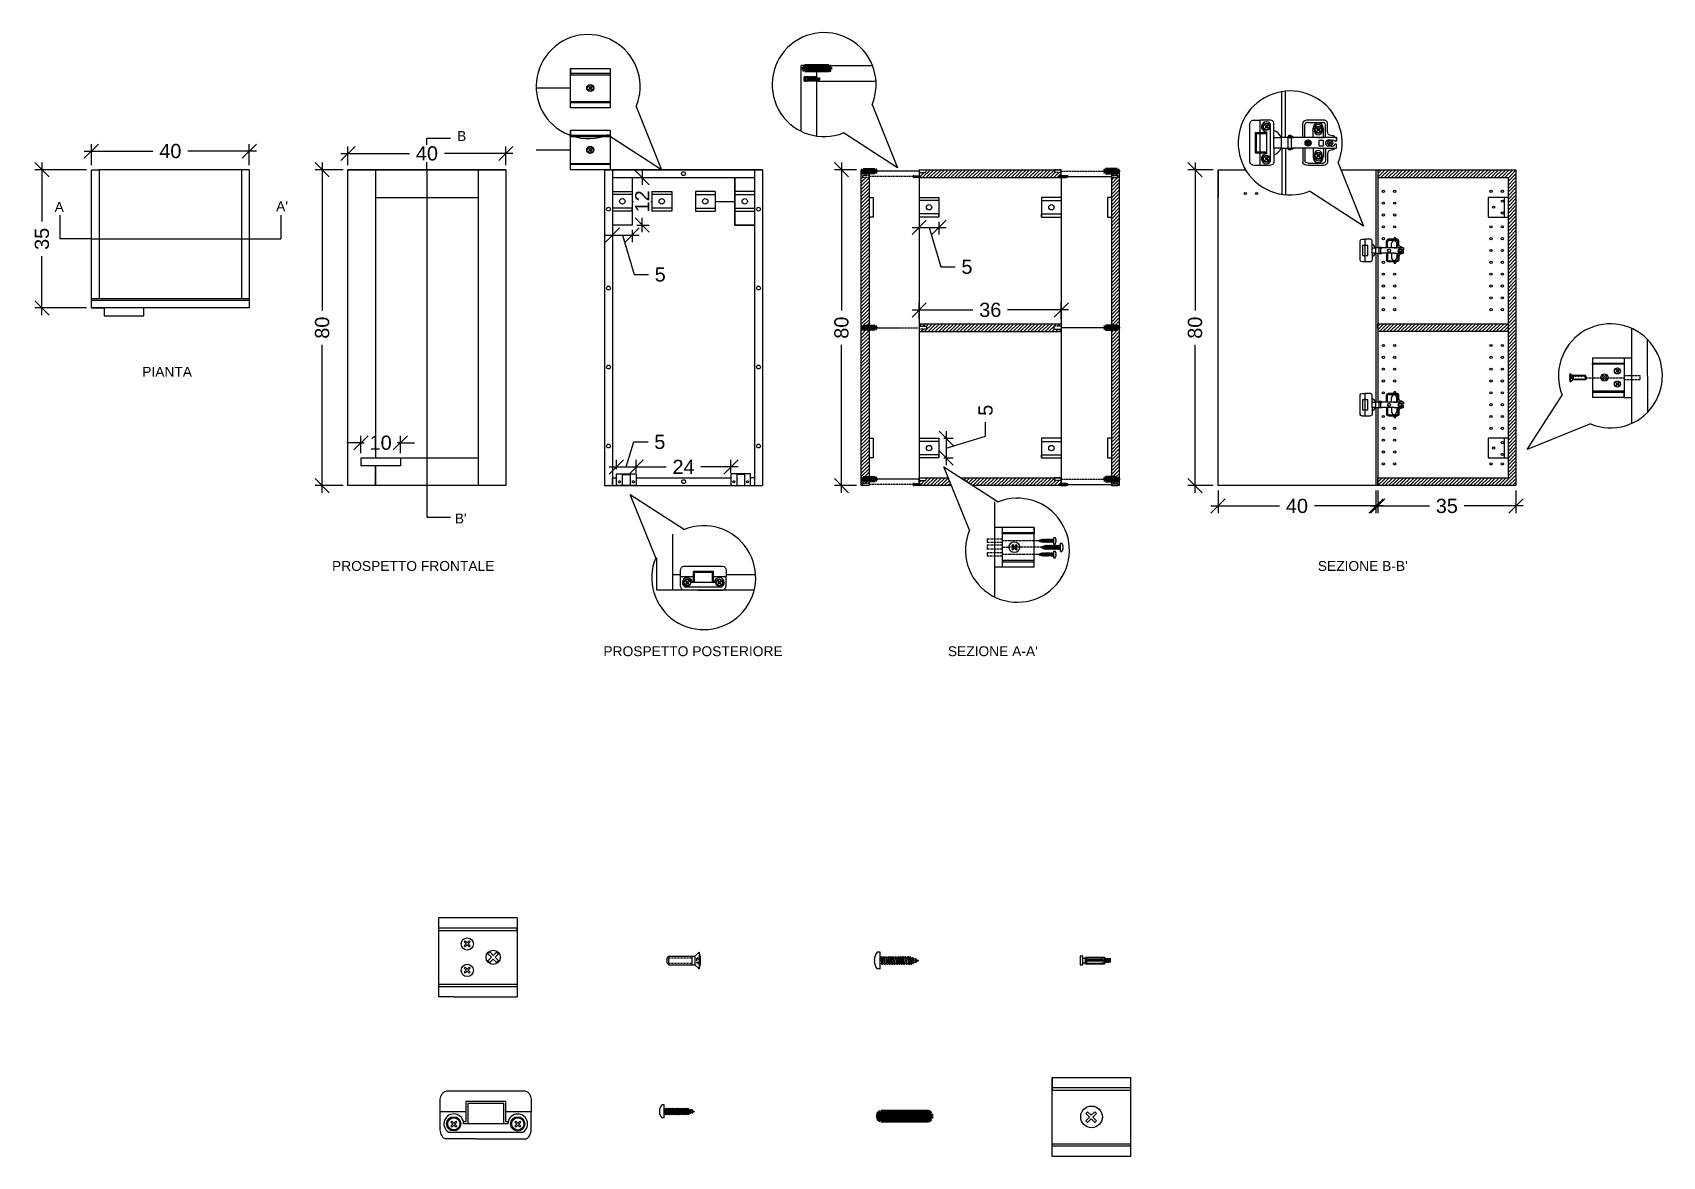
# Model space of a CAD drawing. Header units: millimetres. Extents: x 119 to 532, y 2363 to 2647.
import ezdxf

# ---------------------------------------------------------------- set-up
doc = ezdxf.new("R2010")
doc.units = ezdxf.units.MM
for name, pattern in [('HIDDEN', [0.375, 0.25, -0.125]), ('HIDDEN2', [0.1875, 0.125, -0.0625]), ('TRATTEGGIATO', [0.75, 0.5, -0.25])]:
    doc.linetypes.add(name, pattern=pattern)
for name, color, linetype in [('ARREDI', 1, 'Continuous'), ('CAMPITURE', 4, 'Continuous'), ('DETTAGLI', 9, 'Continuous'), ('LINEE SEZIONE', 6, 'Continuous'), ('QUOTE', 3, 'Continuous'), ('TRATTEGGIO', 5, 'HIDDEN'), ('VITI E CERNIERE', 8, 'Continuous')]:
    doc.layers.add(name, color=color, linetype=linetype)
doc.styles.add('ARIAL', font='arial.ttf')
doc.styles.get("Standard").update_dxf_attribs({"font": 'arial.ttf'})
doc.dimstyles.new('TICK_36', dxfattribs={"dimtxt": 3.6, "dimasz": 3.6, "dimexe": 1.8, "dimexo": 1.2, "dimgap": 1.8, "dimtad": 0, "dimdec": 0, "dimzin": 0, "dimdsep": 46, "dimtxsty": 'ARIAL', "dimblk": 'OBLIQUE', "dimcen": 1.8, "dimdle": 1.8, "dimclrd": 256, "dimclrt": 256, "dimadec": 0, "dimazin": 0, "dimtfac": 1, "dimtdec": 0, "dimtmove": 1, "dimatfit": 3, "dimldrblk": 'OPEN90', "dimfxl": 1, "dimtfill": 1, "dimtolj": 1, "dimtzin": 0, "dimarcsym": 0})

msp = doc.modelspace()

# ---------------------------------------------------------------- texts
at = {"layer": 'LINEE SEZIONE', "char_height": 2.5, "attachment_point": 1}
for s, width, insert in [('B', 4.5466, (226.28, 2622.4)), ("A'", 3.7893, (180.44, 2604.58)), ("B'", 4.5466, (225.69, 2525.55))]:
    msp.add_mtext_dynamic_manual_height_columns(s, width=width, gutter_width=12.5, heights=[0], dxfattribs=dict(at, insert=insert))
at = {"layer": 'QUOTE', "char_height": 2.5, "attachment_point": 1, "style": 'ARIAL'}
for s, insert in [('PIANTA', (146.51, 2562.69)), ('PROSPETTO FRONTALE', (194.6, 2513.51)), ("SEZIONE B-B'", (444.31, 2513.51)), ('PROSPETTO POSTERIORE', (263.34, 2491.92)), ("SEZIONE A-A'", (350.59, 2491.92))]:
    msp.add_mtext_dynamic_manual_height_columns(s, width=61.538, gutter_width=12.5, heights=[0], dxfattribs=dict(at, insert=insert))

# ---------------------------------------------------------------- blocks, each defined once
blk = doc.blocks.new('_Oblique')
at = {"color": 0, "linetype": 'ByBlock', "lineweight": -2}
blk.add_line((-0.5, -0.5), (0.5, 0.5), dxfattribs=at)
blk = doc.blocks.new('*D11')
at = {"layer": 'Defpoints', "color": 0, "transparency": 16777216}
for p in [(173.64, 2617.33), (133.64, 2612.61), (173.64, 2612.61)]:
    blk.add_point(p, dxfattribs=at)
at = {"layer": 'QUOTE', "color": 0, "lineweight": -2, "transparency": 16777216}
for p, q in [((133.64, 2613.81), (133.64, 2619.13)), ((173.64, 2613.81), (173.64, 2619.13))]:
    blk.add_line(p, q, dxfattribs=at)
at = {"layer": 'QUOTE', "lineweight": -2, "transparency": 16777216}
for p, q in [((131.84, 2617.33), (149.2, 2617.33)), ((175.44, 2617.33), (158.09, 2617.33))]:
    blk.add_line(p, q, dxfattribs=at)
at = {"layer": 'QUOTE', "lineweight": -2, "transparency": 16777216, "xscale": 3.6, "yscale": 3.6, "zscale": 3.6, "rotation": 180}
blk.add_blockref('_Oblique', (133.64, 2617.33), dxfattribs=at)
at = {"layer": 'QUOTE', "lineweight": -2, "transparency": 16777216, "xscale": 3.6, "yscale": 3.6, "zscale": 3.6}
blk.add_blockref('_Oblique', (173.64, 2617.33), dxfattribs=at)
at = {"layer": 'QUOTE', "transparency": 16777216, "insert": (153.64, 2617.33), "char_height": 3.6, "attachment_point": 5, "style": 'ARIAL', "bg_fill": 3, "box_fill_scale": 1.1, "bg_fill_color": 256, "bg_fill_true_color": 13158600, "bg_fill_transparency": 0}
blk.add_mtext('\\A1;40', dxfattribs=at)
blk = doc.blocks.new('_Open90')
at = {"color": 0, "linetype": 'ByBlock', "lineweight": -2}
for p, q in [((0, 0), (-1, 0)), ((-0.5, 0.5), (0, 0)), ((0, 0), (-0.5, -0.5))]:
    blk.add_line(p, q, dxfattribs=at)
blk = doc.blocks.new('*D12')
at = {"layer": 'Defpoints', "color": 0, "transparency": 16777216}
for p in [(133.64, 2612.61), (121.11, 2577.61), (133.64, 2577.61)]:
    blk.add_point(p, dxfattribs=at)
at = {"layer": 'QUOTE', "lineweight": -2, "transparency": 16777216}
for p, q in [((121.11, 2614.41), (121.11, 2599.5)), ((121.11, 2575.81), (121.11, 2590.71))]:
    blk.add_line(p, q, dxfattribs=at)
at = {"layer": 'QUOTE', "color": 0, "lineweight": -2, "transparency": 16777216}
for p, q in [((132.44, 2612.61), (119.31, 2612.61)), ((132.44, 2577.61), (119.31, 2577.61))]:
    blk.add_line(p, q, dxfattribs=at)
at = {"layer": 'QUOTE', "lineweight": -2, "transparency": 16777216, "xscale": 3.6, "yscale": 3.6, "zscale": 3.6}
for p, rotation in [((121.11, 2612.61), 90), ((121.11, 2577.61), 270)]:
    blk.add_blockref('_Oblique', p, dxfattribs=dict(at, rotation=rotation))
at = {"layer": 'QUOTE', "transparency": 16777216, "insert": (121.11, 2595.11), "char_height": 3.6, "attachment_point": 5, "rotation": 90, "style": 'ARIAL', "bg_fill": 3, "box_fill_scale": 1.1, "bg_fill_color": 256, "bg_fill_true_color": 13158600, "bg_fill_transparency": 0}
blk.add_mtext('\\A1;35', dxfattribs=at)
blk = doc.blocks.new('*D13')
at = {"layer": 'Defpoints', "color": 0, "transparency": 16777216}
for p in [(198.64, 2616.73), (198.64, 2612.61), (238.64, 2612.61)]:
    blk.add_point(p, dxfattribs=at)
at = {"layer": 'QUOTE', "color": 0, "lineweight": -2, "transparency": 16777216}
for p, q in [((198.64, 2613.81), (198.64, 2618.53)), ((238.64, 2613.81), (238.64, 2618.53))]:
    blk.add_line(p, q, dxfattribs=at)
at = {"layer": 'QUOTE', "lineweight": -2, "transparency": 16777216}
for p, q in [((196.84, 2616.73), (214.2, 2616.73)), ((240.44, 2616.73), (223.09, 2616.73))]:
    blk.add_line(p, q, dxfattribs=at)
at = {"layer": 'QUOTE', "lineweight": -2, "transparency": 16777216, "xscale": 3.6, "yscale": 3.6, "zscale": 3.6, "rotation": 180}
blk.add_blockref('_Oblique', (198.64, 2616.73), dxfattribs=at)
at = {"layer": 'QUOTE', "lineweight": -2, "transparency": 16777216, "xscale": 3.6, "yscale": 3.6, "zscale": 3.6}
blk.add_blockref('_Oblique', (238.64, 2616.73), dxfattribs=at)
at = {"layer": 'QUOTE', "transparency": 16777216, "insert": (218.64, 2616.73), "char_height": 3.6, "attachment_point": 5, "style": 'ARIAL', "bg_fill": 3, "box_fill_scale": 1.1, "bg_fill_color": 256, "bg_fill_true_color": 13158600, "bg_fill_transparency": 0}
blk.add_mtext('\\A1;40', dxfattribs=at)
blk = doc.blocks.new('*D14')
at = {"layer": 'Defpoints', "color": 0, "transparency": 16777216}
for p in [(198.64, 2612.61), (192.1, 2532.61), (198.64, 2532.61)]:
    blk.add_point(p, dxfattribs=at)
at = {"layer": 'QUOTE', "lineweight": -2, "transparency": 16777216}
for p, q in [((192.1, 2614.41), (192.1, 2576.98)), ((192.1, 2530.81), (192.1, 2568.23))]:
    blk.add_line(p, q, dxfattribs=at)
at = {"layer": 'QUOTE', "color": 0, "lineweight": -2, "transparency": 16777216}
for p, q in [((197.44, 2612.61), (190.3, 2612.61)), ((197.44, 2532.61), (190.3, 2532.61))]:
    blk.add_line(p, q, dxfattribs=at)
at = {"layer": 'QUOTE', "lineweight": -2, "transparency": 16777216, "xscale": 3.6, "yscale": 3.6, "zscale": 3.6}
for p, rotation in [((192.1, 2612.61), 90), ((192.1, 2532.61), 270)]:
    blk.add_blockref('_Oblique', p, dxfattribs=dict(at, rotation=rotation))
at = {"layer": 'QUOTE', "transparency": 16777216, "insert": (192.1, 2572.61), "char_height": 3.6, "attachment_point": 5, "rotation": 90, "style": 'ARIAL', "bg_fill": 3, "box_fill_scale": 1.1, "bg_fill_color": 256, "bg_fill_true_color": 13158600, "bg_fill_transparency": 0}
blk.add_mtext('\\A1;80', dxfattribs=at)
blk = doc.blocks.new('*D15')
at = {"layer": 'QUOTE', "lineweight": -2, "transparency": 16777216}
for p, q in [((201.91, 2543.45), (198.31, 2543.45)), ((201.91, 2543.45), (202.71, 2543.45)), ((211.91, 2543.45), (211.12, 2543.45)), ((211.91, 2543.45), (215.51, 2543.45))]:
    blk.add_line(p, q, dxfattribs=at)
at = {"layer": 'QUOTE', "color": 0, "lineweight": -2, "transparency": 16777216}
for p, q in [((201.91, 2540.81), (201.91, 2545.25)), ((211.91, 2540.81), (211.91, 2545.25))]:
    blk.add_line(p, q, dxfattribs=at)
at = {"layer": 'QUOTE', "lineweight": -2, "transparency": 16777216, "xscale": 3.6, "yscale": 3.6, "zscale": 3.6}
blk.add_blockref('_Oblique', (201.91, 2543.45), dxfattribs=at)
at = {"layer": 'QUOTE', "lineweight": -2, "transparency": 16777216, "xscale": 3.6, "yscale": 3.6, "zscale": 3.6, "rotation": 180}
blk.add_blockref('_Oblique', (211.91, 2543.45), dxfattribs=at)
at = {"layer": 'QUOTE', "transparency": 16777216, "insert": (206.91, 2543.45), "char_height": 3.6, "attachment_point": 5, "style": 'ARIAL', "bg_fill": 3, "box_fill_scale": 1.1, "bg_fill_color": 256, "bg_fill_true_color": 13158600, "bg_fill_transparency": 0}
blk.add_mtext('\\A1;10', dxfattribs=at)
at = {"layer": 'Defpoints', "color": 0, "transparency": 16777216}
for p in [(211.91, 2543.45), (201.91, 2539.61), (211.91, 2539.61)]:
    blk.add_point(p, dxfattribs=at)
blk = doc.blocks.new('*D16')
at = {"layer": 'Defpoints', "color": 0, "transparency": 16777216}
for p in [(343.34, 2600.61), (348.34, 2600.61), (348.34, 2598.01)]:
    blk.add_point(p, dxfattribs=at)
at = {"layer": 'QUOTE', "lineweight": -2, "transparency": 16777216}
for p, q in [((341.54, 2598.01), (350.14, 2598.01)), ((345.84, 2598.01), (348.83, 2588.02)), ((348.83, 2588.02), (352.43, 2588.02))]:
    blk.add_line(p, q, dxfattribs=at)
at = {"layer": 'QUOTE', "color": 0, "lineweight": -2, "transparency": 16777216}
for p, q in [((343.34, 2599.41), (343.34, 2596.21)), ((348.34, 2599.41), (348.34, 2596.21))]:
    blk.add_line(p, q, dxfattribs=at)
at = {"layer": 'QUOTE', "lineweight": -2, "transparency": 16777216, "xscale": 3.6, "yscale": 3.6, "zscale": 3.6, "rotation": 180}
blk.add_blockref('_Oblique', (343.34, 2598.01), dxfattribs=at)
at = {"layer": 'QUOTE', "lineweight": -2, "transparency": 16777216, "xscale": 3.6, "yscale": 3.6, "zscale": 3.6}
blk.add_blockref('_Oblique', (348.34, 2598.01), dxfattribs=at)
at = {"layer": 'QUOTE', "transparency": 16777216, "insert": (355.43, 2588.02), "char_height": 3.6, "attachment_point": 5, "style": 'ARIAL', "bg_fill": 3, "box_fill_scale": 1.1, "bg_fill_color": 256, "bg_fill_true_color": 13158600, "bg_fill_transparency": 0}
blk.add_mtext('\\A1;5', dxfattribs=at)
blk = doc.blocks.new('*D17')
at = {"layer": 'Defpoints', "color": 0, "transparency": 16777216}
for p in [(348.34, 2544.61), (348.34, 2539.61), (350.17, 2539.61)]:
    blk.add_point(p, dxfattribs=at)
at = {"layer": 'QUOTE', "lineweight": -2, "transparency": 16777216}
for p, q in [((360.16, 2545.1), (360.16, 2548.7)), ((350.17, 2546.41), (350.17, 2537.81)), ((350.17, 2542.11), (360.16, 2545.1))]:
    blk.add_line(p, q, dxfattribs=at)
at = {"layer": 'QUOTE', "color": 0, "lineweight": -2, "transparency": 16777216}
for p, q in [((349.54, 2544.61), (351.97, 2544.61)), ((349.54, 2539.61), (351.97, 2539.61))]:
    blk.add_line(p, q, dxfattribs=at)
at = {"layer": 'QUOTE', "lineweight": -2, "transparency": 16777216, "xscale": 3.6, "yscale": 3.6, "zscale": 3.6}
for p, rotation in [((350.17, 2544.61), 90), ((350.17, 2539.61), 270)]:
    blk.add_blockref('_Oblique', p, dxfattribs=dict(at, rotation=rotation))
at = {"layer": 'QUOTE', "transparency": 16777216, "insert": (360.16, 2551.7), "char_height": 3.6, "attachment_point": 5, "rotation": 90, "style": 'ARIAL', "bg_fill": 3, "box_fill_scale": 1.1, "bg_fill_color": 256, "bg_fill_true_color": 13158600, "bg_fill_transparency": 0}
blk.add_mtext('\\A1;5', dxfattribs=at)
blk = doc.blocks.new('*D18')
at = {"layer": 'Defpoints', "color": 0, "transparency": 16777216}
for p in [(328.64, 2612.61), (323.65, 2532.61), (328.64, 2532.61)]:
    blk.add_point(p, dxfattribs=at)
at = {"layer": 'QUOTE', "lineweight": -2, "transparency": 16777216}
for p, q in [((323.65, 2614.41), (323.65, 2576.98)), ((323.65, 2530.81), (323.65, 2568.23))]:
    blk.add_line(p, q, dxfattribs=at)
at = {"layer": 'QUOTE', "color": 0, "lineweight": -2, "transparency": 16777216}
for p, q in [((327.44, 2612.61), (321.85, 2612.61)), ((327.44, 2532.61), (321.85, 2532.61))]:
    blk.add_line(p, q, dxfattribs=at)
at = {"layer": 'QUOTE', "lineweight": -2, "transparency": 16777216, "xscale": 3.6, "yscale": 3.6, "zscale": 3.6}
for p, rotation in [((323.65, 2612.61), 90), ((323.65, 2532.61), 270)]:
    blk.add_blockref('_Oblique', p, dxfattribs=dict(at, rotation=rotation))
at = {"layer": 'QUOTE', "transparency": 16777216, "insert": (323.65, 2572.61), "char_height": 3.6, "attachment_point": 5, "rotation": 90, "style": 'ARIAL', "bg_fill": 3, "box_fill_scale": 1.1, "bg_fill_color": 256, "bg_fill_true_color": 13158600, "bg_fill_transparency": 0}
blk.add_mtext('\\A1;80', dxfattribs=at)
blk = doc.blocks.new('*D19')
at = {"layer": 'Defpoints', "color": 0, "transparency": 16777216}
for p in [(379.34, 2577.11), (343.34, 2573.61), (379.34, 2573.61)]:
    blk.add_point(p, dxfattribs=at)
at = {"layer": 'QUOTE', "lineweight": -2, "transparency": 16777216}
for p, q in [((341.54, 2577.11), (356.96, 2577.11)), ((381.14, 2577.11), (365.71, 2577.11))]:
    blk.add_line(p, q, dxfattribs=at)
at = {"layer": 'QUOTE', "color": 0, "lineweight": -2, "transparency": 16777216}
for p, q in [((343.34, 2574.81), (343.34, 2578.91)), ((379.34, 2574.81), (379.34, 2578.91))]:
    blk.add_line(p, q, dxfattribs=at)
at = {"layer": 'QUOTE', "lineweight": -2, "transparency": 16777216, "xscale": 3.6, "yscale": 3.6, "zscale": 3.6, "rotation": 180}
blk.add_blockref('_Oblique', (343.34, 2577.11), dxfattribs=at)
at = {"layer": 'QUOTE', "lineweight": -2, "transparency": 16777216, "xscale": 3.6, "yscale": 3.6, "zscale": 3.6}
blk.add_blockref('_Oblique', (379.34, 2577.11), dxfattribs=at)
at = {"layer": 'QUOTE', "transparency": 16777216, "insert": (361.34, 2577.11), "char_height": 3.6, "attachment_point": 5, "style": 'ARIAL', "bg_fill": 3, "box_fill_scale": 1.1, "bg_fill_color": 256, "bg_fill_true_color": 13158600, "bg_fill_transparency": 0}
blk.add_mtext('\\A1;36', dxfattribs=at)
blk = doc.blocks.new('*D20')
at = {"layer": 'Defpoints', "color": 0, "transparency": 16777216}
for p in [(419.03, 2612.61), (413.22, 2532.61), (419.03, 2532.61)]:
    blk.add_point(p, dxfattribs=at)
at = {"layer": 'QUOTE', "lineweight": -2, "transparency": 16777216}
for p, q in [((413.22, 2614.41), (413.22, 2576.98)), ((413.22, 2530.81), (413.22, 2568.23))]:
    blk.add_line(p, q, dxfattribs=at)
at = {"layer": 'QUOTE', "color": 0, "lineweight": -2, "transparency": 16777216}
for p, q in [((417.83, 2612.61), (411.42, 2612.61)), ((417.83, 2532.61), (411.42, 2532.61))]:
    blk.add_line(p, q, dxfattribs=at)
at = {"layer": 'QUOTE', "lineweight": -2, "transparency": 16777216, "xscale": 3.6, "yscale": 3.6, "zscale": 3.6}
for p, rotation in [((413.22, 2612.61), 90), ((413.22, 2532.61), 270)]:
    blk.add_blockref('_Oblique', p, dxfattribs=dict(at, rotation=rotation))
at = {"layer": 'QUOTE', "transparency": 16777216, "insert": (413.22, 2572.61), "char_height": 3.6, "attachment_point": 5, "rotation": 90, "style": 'ARIAL', "bg_fill": 3, "box_fill_scale": 1.1, "bg_fill_color": 256, "bg_fill_true_color": 13158600, "bg_fill_transparency": 0}
blk.add_mtext('\\A1;80', dxfattribs=at)
blk = doc.blocks.new('*D21')
at = {"layer": 'Defpoints', "color": 0, "transparency": 16777216}
for p in [(265.64, 2598.61), (270.64, 2598.61), (270.64, 2596.07)]:
    blk.add_point(p, dxfattribs=at)
at = {"layer": 'QUOTE', "color": 0, "lineweight": -2, "transparency": 16777216}
for p, q in [((265.64, 2597.41), (265.64, 2594.27)), ((270.64, 2597.41), (270.64, 2594.27))]:
    blk.add_line(p, q, dxfattribs=at)
at = {"layer": 'QUOTE', "lineweight": -2, "transparency": 16777216}
for p, q in [((263.84, 2596.07), (272.44, 2596.07)), ((268.14, 2596.07), (271.14, 2586.08)), ((271.14, 2586.08), (274.74, 2586.08))]:
    blk.add_line(p, q, dxfattribs=at)
at = {"layer": 'QUOTE', "lineweight": -2, "transparency": 16777216, "xscale": 3.6, "yscale": 3.6, "zscale": 3.6, "rotation": 180}
blk.add_blockref('_Oblique', (265.64, 2596.07), dxfattribs=at)
at = {"layer": 'QUOTE', "lineweight": -2, "transparency": 16777216, "xscale": 3.6, "yscale": 3.6, "zscale": 3.6}
blk.add_blockref('_Oblique', (270.64, 2596.07), dxfattribs=at)
at = {"layer": 'QUOTE', "transparency": 16777216, "insert": (277.73, 2586.08), "char_height": 3.6, "attachment_point": 5, "style": 'ARIAL', "bg_fill": 3, "box_fill_scale": 1.1, "bg_fill_color": 256, "bg_fill_true_color": 13158600, "bg_fill_transparency": 0}
blk.add_mtext('\\A1;5', dxfattribs=at)
blk = doc.blocks.new('*D22')
at = {"layer": 'Defpoints', "color": 0, "transparency": 16777216}
for p in [(270.64, 2610.61), (270.64, 2598.61), (273.17, 2598.61)]:
    blk.add_point(p, dxfattribs=at)
at = {"layer": 'QUOTE', "color": 0, "lineweight": -2, "transparency": 16777216}
for p, q in [((271.84, 2610.61), (274.97, 2610.61)), ((271.84, 2598.61), (274.97, 2598.61))]:
    blk.add_line(p, q, dxfattribs=at)
at = {"layer": 'QUOTE', "lineweight": -2, "transparency": 16777216}
for p, q in [((273.17, 2612.41), (273.17, 2608.8)), ((273.17, 2596.81), (273.17, 2600.41))]:
    blk.add_line(p, q, dxfattribs=at)
at = {"layer": 'QUOTE', "lineweight": -2, "transparency": 16777216, "xscale": 3.6, "yscale": 3.6, "zscale": 3.6}
for p, rotation in [((273.17, 2610.61), 90), ((273.17, 2598.61), 270)]:
    blk.add_blockref('_Oblique', p, dxfattribs=dict(at, rotation=rotation))
at = {"layer": 'QUOTE', "transparency": 16777216, "insert": (273.17, 2604.61), "char_height": 3.6, "attachment_point": 5, "rotation": 90, "style": 'ARIAL', "bg_fill": 3, "box_fill_scale": 1.1, "bg_fill_color": 256, "bg_fill_true_color": 13158600, "bg_fill_transparency": 0}
blk.add_mtext('\\A1;12', dxfattribs=at)
blk = doc.blocks.new('*D23')
at = {"layer": 'Defpoints', "color": 0, "transparency": 16777216}
for p in [(266.64, 2535.61), (271.64, 2537.35), (271.64, 2535.61)]:
    blk.add_point(p, dxfattribs=at)
at = {"layer": 'QUOTE', "lineweight": -2, "transparency": 16777216}
for p, q in [((269.14, 2537.35), (271.04, 2543.68)), ((271.04, 2543.68), (274.64, 2543.68)), ((264.84, 2537.35), (273.44, 2537.35))]:
    blk.add_line(p, q, dxfattribs=at)
at = {"layer": 'QUOTE', "color": 0, "lineweight": -2, "transparency": 16777216}
for p, q in [((266.64, 2536.81), (266.64, 2539.15)), ((271.64, 2536.81), (271.64, 2539.15))]:
    blk.add_line(p, q, dxfattribs=at)
at = {"layer": 'QUOTE', "lineweight": -2, "transparency": 16777216, "xscale": 3.6, "yscale": 3.6, "zscale": 3.6, "rotation": 180}
blk.add_blockref('_Oblique', (266.64, 2537.35), dxfattribs=at)
at = {"layer": 'QUOTE', "lineweight": -2, "transparency": 16777216, "xscale": 3.6, "yscale": 3.6, "zscale": 3.6}
blk.add_blockref('_Oblique', (271.64, 2537.35), dxfattribs=at)
at = {"layer": 'QUOTE', "transparency": 16777216, "insert": (277.63, 2543.68), "char_height": 3.6, "attachment_point": 5, "style": 'ARIAL', "bg_fill": 3, "box_fill_scale": 1.1, "bg_fill_color": 256, "bg_fill_true_color": 13158600, "bg_fill_transparency": 0}
blk.add_mtext('\\A1;5', dxfattribs=at)
blk = doc.blocks.new('*D24')
at = {"layer": 'Defpoints', "color": 0, "transparency": 16777216}
for p in [(295.64, 2537.35), (271.64, 2534.61), (295.64, 2534.61)]:
    blk.add_point(p, dxfattribs=at)
at = {"layer": 'QUOTE', "color": 0, "lineweight": -2, "transparency": 16777216}
for p, q in [((271.64, 2535.81), (271.64, 2539.15)), ((295.64, 2535.81), (295.64, 2539.15))]:
    blk.add_line(p, q, dxfattribs=at)
at = {"layer": 'QUOTE', "lineweight": -2, "transparency": 16777216}
for p, q in [((269.84, 2537.35), (279.24, 2537.35)), ((297.44, 2537.35), (288.04, 2537.35))]:
    blk.add_line(p, q, dxfattribs=at)
at = {"layer": 'QUOTE', "lineweight": -2, "transparency": 16777216, "xscale": 3.6, "yscale": 3.6, "zscale": 3.6, "rotation": 180}
blk.add_blockref('_Oblique', (271.64, 2537.35), dxfattribs=at)
at = {"layer": 'QUOTE', "lineweight": -2, "transparency": 16777216, "xscale": 3.6, "yscale": 3.6, "zscale": 3.6}
blk.add_blockref('_Oblique', (295.64, 2537.35), dxfattribs=at)
at = {"layer": 'QUOTE', "transparency": 16777216, "insert": (283.64, 2537.35), "char_height": 3.6, "attachment_point": 5, "style": 'ARIAL', "bg_fill": 3, "box_fill_scale": 1.1, "bg_fill_color": 256, "bg_fill_true_color": 13158600, "bg_fill_transparency": 0}
blk.add_mtext('\\A1;24', dxfattribs=at)
blk = doc.blocks.new('tassello')
at = {"layer": 'VITI E CERNIERE', "linetype": 'ByBlock', "lineweight": 100}
for p, q in [((0, 0.51), (0.21, 0.7)), ((0, 0.51), (0, 0.18)), ((0.21, 0), (0, 0.18)), ((0.21, 0.7), (3.71, 0.7)), ((0.21, 0.7), (0.21, 0)), ((0.21, 0.7), (0.21, 0.52)), ((0.21, 0.52), (0.75, 0.52)), ((0.21, 0.35), (0.9, 0.35)), ((0.9, 0.17), (0.21, 0.17)), ((0.75, 0.52), (3.71, 0.52)), ((0.9, 0.35), (0.9, 0.35)), ((0.9, 0.35), (3.71, 0.35)), ((0.9, 0.17), (3.71, 0.17)), ((3.92, 0.51), (3.71, 0.7)), ((3.71, 0.7), (3.71, 0)), ((3.71, 0), (3.92, 0.18)), ((3.92, 0.51), (3.92, 0.18)), ((3.71, 0), (0.21, 0))]:
    blk.add_line(p, q, dxfattribs=at)
blk = doc.blocks.new('vitetassello')
at = {"layer": 'VITI E CERNIERE'}
for p, q in [((-0.13, 0.38), (-0.13, 1.58)), ((-0.13, 1.58), (-0.06, 1.58)), ((-0.13, 1.5), (0.31, 1.5)), ((-0.09, 0.46), (-0.09, 1.5)), ((-0.06, 1.76), (-0.06, 1.58)), ((-0.06, 1.58), (0.23, 1.58)), ((0.06, 0.46), (0.06, 1.5)), ((0.13, 0.46), (0.13, 1.5)), ((0.23, 1.58), (0.24, 1.58)), ((0.24, 1.76), (0.24, 1.58)), ((0.24, 1.58), (0.31, 1.58)), ((0.27, 1.5), (0.27, 0.46)), ((0.31, 1.58), (0.31, 0.38)), ((0.31, 1.5), (0.31, 1.5)), ((-0.13, 0.46), (0.31, 0.46)), ((0.31, 0.38), (-0.13, 0.38)), ((0, 0.35), (0, 0.27)), ((0, 0.21), (0, 0.14)), ((0, 0.08), (0, 0)), ((0.09, 0.46), (0.06, 0.46)), ((0.08, 0.46), (0.11, 0.46)), ((0.09, 0.46), (0.13, 0.46)), ((0.19, 0.38), (0.19, 0.36)), ((0.19, 0.3), (0.19, 0.22)), ((0.19, 0.16), (0.19, 0.09)), ((0.19, 0), (0.19, 0.03)), ((0, 0), (0.19, 0))]:
    blk.add_line(p, q, dxfattribs=at)
blk.add_lwpolyline([(0.36, 1.76), (0.36, 1.93), (-0.18, 1.93), (-0.18, 1.76)], close=True, dxfattribs=at)
for points in [[(-0.06, 0.27), (0, 0.21), (0.19, 0.16), (0.24, 0.16), (-0.06, 0.27), (0, 0.27), (0.19, 0.22), (0.24, 0.16)], [(-0.06, 0.14), (0, 0.08), (0.19, 0.03), (0.24, 0.03), (-0.06, 0.14), (0, 0.14), (0.19, 0.09), (0.24, 0.03)], [(-0.03, 0.38), (0, 0.35), (0.19, 0.3), (0.24, 0.3), (0.01, 0.38)], [(0.09, 0.38), (0.19, 0.36), (0.24, 0.3)]]:
    blk.add_lwpolyline(points, dxfattribs=at)
blk = doc.blocks.new('*D179')
at = {"layer": 'Defpoints', "color": 0, "transparency": 16777216}
for p in [(419.03, 2532.61), (459.03, 2532.61), (459.03, 2527.45)]:
    blk.add_point(p, dxfattribs=at)
at = {"layer": 'QUOTE', "color": 0, "lineweight": -2, "transparency": 16777216}
for p, q in [((419.03, 2531.41), (419.03, 2525.65)), ((459.03, 2531.41), (459.03, 2525.65))]:
    blk.add_line(p, q, dxfattribs=at)
at = {"layer": 'QUOTE', "lineweight": -2, "transparency": 16777216}
for p, q in [((417.23, 2527.45), (434.59, 2527.45)), ((460.83, 2527.45), (443.48, 2527.45))]:
    blk.add_line(p, q, dxfattribs=at)
at = {"layer": 'QUOTE', "lineweight": -2, "transparency": 16777216, "xscale": 3.6, "yscale": 3.6, "zscale": 3.6, "rotation": 180}
blk.add_blockref('_Oblique', (419.03, 2527.45), dxfattribs=at)
at = {"layer": 'QUOTE', "lineweight": -2, "transparency": 16777216, "xscale": 3.6, "yscale": 3.6, "zscale": 3.6}
blk.add_blockref('_Oblique', (459.03, 2527.45), dxfattribs=at)
at = {"layer": 'QUOTE', "transparency": 16777216, "insert": (439.03, 2527.45), "char_height": 3.6, "attachment_point": 5, "style": 'ARIAL', "bg_fill": 3, "box_fill_scale": 1.1, "bg_fill_color": 256, "bg_fill_true_color": 13158600, "bg_fill_transparency": 0}
blk.add_mtext('\\A1;40', dxfattribs=at)
blk = doc.blocks.new('*D180')
at = {"layer": 'Defpoints', "color": 0, "transparency": 16777216}
for p in [(459.5, 2532.61), (494.5, 2532.61), (494.5, 2527.45)]:
    blk.add_point(p, dxfattribs=at)
at = {"layer": 'QUOTE', "color": 0, "lineweight": -2, "transparency": 16777216}
for p, q in [((459.5, 2531.41), (459.5, 2525.65)), ((494.5, 2531.41), (494.5, 2525.65))]:
    blk.add_line(p, q, dxfattribs=at)
at = {"layer": 'QUOTE', "lineweight": -2, "transparency": 16777216}
for p, q in [((457.7, 2527.45), (472.61, 2527.45)), ((496.3, 2527.45), (481.39, 2527.45))]:
    blk.add_line(p, q, dxfattribs=at)
at = {"layer": 'QUOTE', "lineweight": -2, "transparency": 16777216, "xscale": 3.6, "yscale": 3.6, "zscale": 3.6, "rotation": 180}
blk.add_blockref('_Oblique', (459.5, 2527.45), dxfattribs=at)
at = {"layer": 'QUOTE', "lineweight": -2, "transparency": 16777216, "xscale": 3.6, "yscale": 3.6, "zscale": 3.6}
blk.add_blockref('_Oblique', (494.5, 2527.45), dxfattribs=at)
at = {"layer": 'QUOTE', "transparency": 16777216, "insert": (477, 2527.45), "char_height": 3.6, "attachment_point": 5, "style": 'ARIAL', "bg_fill": 3, "box_fill_scale": 1.1, "bg_fill_color": 256, "bg_fill_true_color": 13158600, "bg_fill_transparency": 0}
blk.add_mtext('\\A1;35', dxfattribs=at)

# ---------------------------------------------------------------- hatches: boundary and pattern name
at = {"layer": 'CAMPITURE'}
h = msp.add_hatch(dxfattribs=at)
h.set_pattern_fill('ANSI31', color=256, scale=0.2)
h.set_pattern_definition([(45, (-373.52307, 333.6758), (-0.4490128, 0.4490128), [])])
h.paths.add_polyline_path([(492.5, 2573.61), (459.5, 2573.61), (459.5, 2572.61), (459.5, 2571.61), (492.5, 2571.61)], flags=17)
h.paths.add_polyline_path([(494.5, 2612.61), (459.5, 2612.61), (459.5, 2610.61), (492.5, 2610.61), (492.5, 2534.61), (459.5, 2534.61), (459.5, 2532.61), (494.5, 2532.61)])

# ---------------------------------------------------------------- linework, layer by layer
for p, q in [((373.86, 2518.74), (373.59, 2518.65)), ((373.82, 2518.55), (373.59, 2518.64)), ((373.81, 2518.53), (373.86, 2518.75)), ((373.86, 2518.41), (373.81, 2518.53)), ((373.86, 2518.41), (373.92, 2518.88)), ((373.92, 2518.88), (373.86, 2518.75)), ((373.86, 2518.41), (373.91, 2518.5)), ((373.97, 2518.79), (373.91, 2518.5)), ((374.05, 2518.46), (373.91, 2518.51)), ((373.92, 2518.88), (373.97, 2518.79)), ((374.12, 2518.82), (373.97, 2518.77)), ((374.04, 2518.51), (374.1, 2518.78)), ((374.09, 2518.35), (374.04, 2518.51)), ((374.05, 2518.46), (374.04, 2518.46)), ((374.09, 2518.35), (374.17, 2518.93)), ((374.09, 2518.35), (374.15, 2518.46)), ((374.17, 2518.93), (374.1, 2518.78)), ((374.23, 2518.83), (374.15, 2518.46)), ((374.17, 2518.93), (374.23, 2518.83)), ((374.37, 2518.91), (374.22, 2518.86)), ((374.25, 2518.38), (374.37, 2518.91)), ((374.3, 2518.23), (374.44, 2519.06)), ((374.5, 2518.95), (374.36, 2518.34)), ((374.44, 2519.06), (374.37, 2518.91)), ((374.44, 2519.06), (374.5, 2518.95)), ((374.48, 2518.34), (374.62, 2518.95)), ((374.62, 2518.95), (374.5, 2518.95)), ((374.54, 2518.23), (374.68, 2519.06)), ((374.74, 2518.95), (374.61, 2518.34)), ((374.68, 2519.06), (374.62, 2518.95)), ((374.68, 2519.06), (374.74, 2518.95)), ((374.72, 2518.34), (374.86, 2518.95)), ((374.86, 2518.95), (374.74, 2518.95)), ((374.78, 2518.23), (374.92, 2519.06)), ((374.98, 2518.95), (374.85, 2518.34)), ((374.92, 2519.06), (374.86, 2518.95)), ((374.92, 2519.06), (374.98, 2518.95)), ((374.96, 2518.34), (375.1, 2518.95)), ((375.1, 2518.95), (374.98, 2518.95)), ((375.03, 2518.23), (375.16, 2519.06)), ((375.23, 2518.95), (375.09, 2518.34)), ((375.16, 2519.06), (375.1, 2518.95)), ((375.16, 2519.06), (375.23, 2518.95)), ((375.2, 2518.34), (375.34, 2518.95)), ((375.34, 2518.95), (375.23, 2518.95)), ((375.27, 2518.23), (375.4, 2519.06)), ((375.47, 2518.95), (375.33, 2518.34)), ((375.4, 2519.06), (375.34, 2518.95)), ((375.4, 2519.06), (375.47, 2518.95)), ((375.45, 2518.34), (375.58, 2518.95)), ((375.58, 2518.95), (375.47, 2518.95)), ((375.51, 2518.23), (375.65, 2519.06)), ((375.71, 2518.95), (375.57, 2518.34)), ((375.65, 2519.06), (375.58, 2518.95)), ((375.65, 2519.06), (375.71, 2518.95)), ((375.69, 2518.34), (375.82, 2518.95)), ((375.82, 2518.95), (375.71, 2518.95)), ((375.75, 2518.23), (375.89, 2519.06)), ((375.95, 2518.95), (375.81, 2518.34)), ((375.89, 2519.06), (375.82, 2518.95)), ((375.89, 2519.06), (375.95, 2518.95)), ((375.93, 2518.34), (376.07, 2518.95)), ((376.07, 2518.95), (375.95, 2518.95)), ((375.99, 2518.23), (376.13, 2519.06)), ((376.19, 2518.95), (376.05, 2518.34)), ((376.13, 2519.06), (376.07, 2518.95)), ((376.13, 2519.06), (376.19, 2518.95)), ((376.17, 2518.34), (376.31, 2518.95)), ((376.31, 2518.95), (376.19, 2518.95)), ((376.23, 2518.23), (376.37, 2519.06)), ((376.43, 2518.95), (376.29, 2518.34)), ((376.37, 2519.06), (376.31, 2518.95)), ((376.37, 2519.06), (376.43, 2518.95)), ((376.41, 2518.34), (376.55, 2518.95)), ((376.55, 2518.95), (376.43, 2518.95)), ((376.47, 2518.23), (376.61, 2519.06)), ((376.67, 2518.95), (376.54, 2518.34)), ((376.61, 2519.06), (376.55, 2518.95)), ((376.61, 2519.06), (376.67, 2518.95)), ((376.65, 2518.34), (376.79, 2518.95)), ((376.79, 2518.95), (376.67, 2518.95)), ((376.71, 2518.23), (376.85, 2519.06)), ((376.91, 2518.95), (376.78, 2518.34)), ((376.85, 2519.06), (376.79, 2518.95)), ((376.85, 2519.06), (376.91, 2518.95)), ((376.89, 2518.34), (377.03, 2518.95)), ((377.03, 2518.95), (376.91, 2518.95)), ((376.96, 2518.23), (377.09, 2519.06)), ((377.16, 2518.95), (377.02, 2518.34)), ((377.09, 2519.06), (377.03, 2518.95)), ((377.09, 2519.06), (377.16, 2518.95)), ((377.13, 2518.34), (377.27, 2518.95)), ((377.27, 2518.95), (377.16, 2518.95)), ((377.2, 2518.23), (377.33, 2519.06)), ((377.4, 2518.95), (377.26, 2518.34)), ((377.33, 2519.06), (377.27, 2518.95)), ((377.33, 2519.06), (377.4, 2518.95)), ((377.45, 2518.95), (377.4, 2518.95)), ((377.45, 2519.46), (377.74, 2519.46)), ((377.45, 2517.82), (377.45, 2519.46)), ((377.97, 2518.71), (378.03, 2518.71)), ((377.97, 2518.58), (377.97, 2518.71)), ((377.97, 2518.58), (378.03, 2518.58)), ((373.86, 2515.27), (373.59, 2515.18)), ((373.82, 2515.09), (373.59, 2515.18)), ((373.81, 2515.07), (373.86, 2515.29)), ((373.86, 2514.95), (373.81, 2515.07)), ((373.86, 2514.95), (373.92, 2515.41)), ((373.92, 2515.41), (373.86, 2515.29)), ((373.86, 2514.95), (373.91, 2515.03)), ((373.97, 2515.32), (373.91, 2515.03)), ((374.05, 2514.99), (373.91, 2515.05)), ((373.92, 2515.41), (373.97, 2515.32)), ((374.12, 2515.36), (373.97, 2515.31)), ((374.04, 2515.04), (374.1, 2515.32)), ((374.09, 2514.89), (374.04, 2515.04)), ((374.05, 2514.99), (374.04, 2515)), ((374.09, 2514.89), (374.17, 2515.47)), ((374.09, 2514.89), (374.15, 2515)), ((374.17, 2515.47), (374.1, 2515.32)), ((374.25, 2518.38), (374.13, 2518.43)), ((374.25, 2514.92), (374.13, 2514.96)), ((374.23, 2515.36), (374.15, 2515)), ((374.17, 2515.47), (374.23, 2515.36)), ((374.55, 2517.1), (374.21, 2516.99)), ((374.5, 2516.86), (374.21, 2516.98)), ((374.37, 2515.44), (374.22, 2515.39)), ((374.3, 2518.23), (374.25, 2518.38)), ((374.25, 2514.92), (374.37, 2515.44)), ((374.3, 2514.76), (374.25, 2514.92)), ((374.3, 2518.23), (374.36, 2518.34)), ((374.3, 2514.76), (374.44, 2515.6)), ((374.3, 2514.76), (374.36, 2514.87)), ((374.48, 2518.34), (374.36, 2518.34)), ((374.5, 2515.49), (374.36, 2514.87)), ((374.48, 2514.87), (374.36, 2514.87)), ((374.44, 2515.6), (374.37, 2515.44)), ((374.44, 2515.6), (374.5, 2515.49)), ((374.54, 2518.23), (374.48, 2518.34)), ((374.48, 2514.87), (374.62, 2515.49)), ((374.54, 2514.76), (374.48, 2514.87)), ((374.5, 2516.84), (374.56, 2517.12)), ((374.55, 2516.69), (374.5, 2516.84)), ((374.62, 2515.49), (374.5, 2515.49)), ((374.54, 2518.23), (374.61, 2518.34)), ((374.54, 2514.76), (374.68, 2515.6)), ((374.54, 2514.76), (374.61, 2514.87)), ((374.55, 2516.69), (374.63, 2517.28)), ((374.55, 2516.69), (374.61, 2516.8)), ((374.63, 2517.28), (374.56, 2517.12)), ((374.72, 2518.34), (374.61, 2518.34)), ((374.7, 2517.17), (374.61, 2516.8)), ((374.74, 2515.49), (374.61, 2514.87)), ((374.72, 2514.87), (374.61, 2514.87)), ((374.8, 2516.75), (374.62, 2516.82)), ((374.68, 2515.6), (374.62, 2515.49)), ((374.63, 2517.28), (374.7, 2517.17)), ((374.68, 2515.6), (374.74, 2515.49)), ((374.88, 2517.21), (374.69, 2517.15)), ((374.78, 2518.23), (374.72, 2518.34)), ((374.72, 2514.87), (374.86, 2515.49)), ((374.78, 2514.76), (374.72, 2514.87)), ((374.86, 2515.49), (374.74, 2515.49)), ((374.78, 2518.23), (374.85, 2518.34)), ((374.78, 2516.81), (374.86, 2517.16)), ((374.85, 2516.61), (374.78, 2516.81)), ((374.78, 2514.76), (374.92, 2515.6)), ((374.78, 2514.76), (374.85, 2514.87)), ((374.8, 2516.75), (374.79, 2516.75)), ((374.96, 2518.34), (374.85, 2518.34)), ((374.85, 2516.61), (374.95, 2517.35)), ((374.85, 2516.61), (374.93, 2516.75)), ((374.98, 2515.49), (374.85, 2514.87)), ((374.96, 2514.87), (374.85, 2514.87)), ((374.95, 2517.35), (374.86, 2517.16)), ((374.92, 2515.6), (374.86, 2515.49)), ((375.05, 2516.65), (374.9, 2516.71)), ((374.92, 2515.6), (374.98, 2515.49)), ((375.03, 2517.21), (374.93, 2516.75)), ((374.95, 2517.35), (375.03, 2517.21)), ((375.03, 2518.23), (374.96, 2518.34)), ((374.96, 2514.87), (375.1, 2515.49)), ((375.03, 2514.76), (374.96, 2514.87)), ((375.1, 2515.49), (374.98, 2515.49)), ((375.2, 2517.32), (375.01, 2517.25)), ((375.03, 2518.23), (375.09, 2518.34)), ((375.03, 2514.76), (375.16, 2515.6)), ((375.03, 2514.76), (375.09, 2514.87)), ((375.05, 2516.65), (375.2, 2517.32)), ((375.12, 2516.45), (375.05, 2516.65)), ((375.2, 2518.34), (375.09, 2518.34)), ((375.23, 2515.49), (375.09, 2514.87)), ((375.2, 2514.87), (375.09, 2514.87)), ((375.16, 2515.6), (375.1, 2515.49)), ((375.12, 2516.45), (375.29, 2517.51)), ((375.12, 2516.45), (375.2, 2516.59)), ((375.16, 2515.6), (375.23, 2515.49)), ((375.27, 2518.23), (375.2, 2518.34)), ((375.29, 2517.51), (375.2, 2517.32)), ((375.37, 2517.37), (375.2, 2516.59)), ((375.34, 2516.59), (375.2, 2516.59)), ((375.2, 2514.87), (375.34, 2515.49)), ((375.27, 2514.76), (375.2, 2514.87)), ((375.34, 2515.49), (375.23, 2515.49)), ((375.27, 2518.23), (375.33, 2518.34)), ((375.27, 2514.76), (375.4, 2515.6)), ((375.27, 2514.76), (375.33, 2514.87)), ((375.29, 2517.51), (375.37, 2517.37)), ((375.45, 2518.34), (375.33, 2518.34)), ((375.47, 2515.49), (375.33, 2514.87)), ((375.45, 2514.87), (375.33, 2514.87)), ((375.34, 2516.59), (375.52, 2517.37)), ((375.42, 2516.45), (375.34, 2516.59)), ((375.4, 2515.6), (375.34, 2515.49)), ((375.52, 2517.37), (375.37, 2517.37)), ((375.4, 2515.6), (375.47, 2515.49)), ((375.42, 2516.45), (375.6, 2517.51)), ((375.42, 2516.45), (375.5, 2516.59)), ((375.51, 2518.23), (375.45, 2518.34)), ((375.45, 2514.87), (375.58, 2515.49)), ((375.51, 2514.76), (375.45, 2514.87)), ((375.58, 2515.49), (375.47, 2515.49)), ((375.68, 2517.37), (375.5, 2516.59)), ((375.65, 2516.59), (375.5, 2516.59)), ((375.51, 2518.23), (375.57, 2518.34)), ((375.51, 2514.76), (375.65, 2515.6)), ((375.51, 2514.76), (375.57, 2514.87)), ((375.6, 2517.51), (375.52, 2517.37)), ((375.69, 2518.34), (375.57, 2518.34)), ((375.71, 2515.49), (375.57, 2514.87)), ((375.69, 2514.87), (375.57, 2514.87)), ((375.65, 2515.6), (375.58, 2515.49)), ((375.6, 2517.51), (375.68, 2517.37)), ((375.65, 2516.59), (375.82, 2517.37)), ((375.73, 2516.45), (375.65, 2516.59)), ((375.65, 2515.6), (375.71, 2515.49)), ((375.82, 2517.37), (375.68, 2517.37)), ((375.75, 2518.23), (375.69, 2518.34)), ((375.69, 2514.87), (375.82, 2515.49)), ((375.75, 2514.76), (375.69, 2514.87)), ((375.82, 2515.49), (375.71, 2515.49)), ((375.73, 2516.45), (375.9, 2517.51)), ((375.73, 2516.45), (375.81, 2516.59)), ((375.75, 2518.23), (375.81, 2518.34)), ((375.75, 2514.76), (375.89, 2515.6)), ((375.75, 2514.76), (375.81, 2514.87)), ((375.93, 2518.34), (375.81, 2518.34)), ((375.98, 2517.37), (375.81, 2516.59)), ((375.95, 2516.59), (375.81, 2516.59)), ((375.95, 2515.49), (375.81, 2514.87)), ((375.93, 2514.87), (375.81, 2514.87)), ((375.9, 2517.51), (375.82, 2517.37)), ((375.89, 2515.6), (375.82, 2515.49)), ((375.89, 2515.6), (375.95, 2515.49)), ((375.9, 2517.51), (375.98, 2517.37)), ((375.99, 2518.23), (375.93, 2518.34)), ((375.93, 2514.87), (376.07, 2515.49)), ((375.99, 2514.76), (375.93, 2514.87)), ((375.95, 2516.59), (376.13, 2517.37)), ((376.03, 2516.45), (375.95, 2516.59)), ((376.07, 2515.49), (375.95, 2515.49)), ((376.13, 2517.37), (375.98, 2517.37)), ((375.99, 2518.23), (376.05, 2518.34)), ((375.99, 2514.76), (376.13, 2515.6)), ((375.99, 2514.76), (376.05, 2514.87)), ((376.03, 2516.45), (376.21, 2517.51)), ((376.03, 2516.45), (376.11, 2516.59)), ((376.17, 2518.34), (376.05, 2518.34)), ((376.19, 2515.49), (376.05, 2514.87)), ((376.17, 2514.87), (376.05, 2514.87)), ((376.13, 2515.6), (376.07, 2515.49)), ((376.29, 2517.37), (376.11, 2516.59)), ((376.26, 2516.59), (376.11, 2516.59)), ((376.21, 2517.51), (376.13, 2517.37)), ((376.13, 2515.6), (376.19, 2515.49)), ((376.23, 2518.23), (376.17, 2518.34)), ((376.17, 2514.87), (376.31, 2515.49)), ((376.23, 2514.76), (376.17, 2514.87)), ((376.31, 2515.49), (376.19, 2515.49)), ((376.21, 2517.51), (376.29, 2517.37)), ((376.23, 2518.23), (376.29, 2518.34)), ((376.23, 2514.76), (376.37, 2515.6)), ((376.23, 2514.76), (376.29, 2514.87)), ((376.26, 2516.59), (376.44, 2517.37)), ((376.34, 2516.45), (376.26, 2516.59)), ((376.41, 2518.34), (376.29, 2518.34)), ((376.44, 2517.37), (376.29, 2517.37)), ((376.43, 2515.49), (376.29, 2514.87)), ((376.41, 2514.87), (376.29, 2514.87)), ((376.37, 2515.6), (376.31, 2515.49)), ((376.34, 2516.45), (376.51, 2517.51)), ((376.34, 2516.45), (376.42, 2516.59)), ((376.37, 2515.6), (376.43, 2515.49)), ((376.47, 2518.23), (376.41, 2518.34)), ((376.41, 2514.87), (376.55, 2515.49)), ((376.47, 2514.76), (376.41, 2514.87)), ((376.59, 2517.37), (376.42, 2516.59)), ((376.57, 2516.59), (376.42, 2516.59)), ((376.55, 2515.49), (376.43, 2515.49)), ((376.51, 2517.51), (376.44, 2517.37)), ((376.47, 2518.23), (376.54, 2518.34)), ((376.47, 2514.76), (376.61, 2515.6)), ((376.47, 2514.76), (376.54, 2514.87)), ((376.51, 2517.51), (376.59, 2517.37)), ((376.65, 2518.34), (376.54, 2518.34)), ((376.67, 2515.49), (376.54, 2514.87)), ((376.65, 2514.87), (376.54, 2514.87)), ((376.61, 2515.6), (376.55, 2515.49)), ((376.57, 2516.59), (376.74, 2517.37)), ((376.65, 2516.45), (376.57, 2516.59)), ((376.74, 2517.37), (376.59, 2517.37)), ((376.61, 2515.6), (376.67, 2515.49)), ((376.71, 2518.23), (376.65, 2518.34)), ((376.65, 2516.45), (376.82, 2517.51)), ((376.65, 2516.45), (376.72, 2516.59)), ((376.65, 2514.87), (376.79, 2515.49)), ((376.71, 2514.76), (376.65, 2514.87)), ((376.79, 2515.49), (376.67, 2515.49)), ((376.71, 2518.23), (376.78, 2518.34)), ((376.71, 2514.76), (376.85, 2515.6)), ((376.71, 2514.76), (376.78, 2514.87)), ((376.9, 2517.37), (376.72, 2516.59)), ((376.87, 2516.59), (376.72, 2516.59)), ((376.82, 2517.51), (376.74, 2517.37)), ((376.89, 2518.34), (376.78, 2518.34)), ((376.91, 2515.49), (376.78, 2514.87)), ((376.89, 2514.87), (376.78, 2514.87)), ((376.85, 2515.6), (376.79, 2515.49)), ((376.82, 2517.51), (376.9, 2517.37)), ((376.85, 2515.6), (376.91, 2515.49)), ((376.87, 2516.59), (377.05, 2517.37)), ((376.95, 2516.45), (376.87, 2516.59)), ((376.96, 2518.23), (376.89, 2518.34)), ((376.89, 2514.87), (377.03, 2515.49)), ((376.96, 2514.76), (376.89, 2514.87)), ((377.05, 2517.37), (376.9, 2517.37)), ((377.03, 2515.49), (376.91, 2515.49)), ((376.95, 2516.45), (377.13, 2517.51)), ((376.95, 2516.45), (377.03, 2516.59)), ((376.96, 2518.23), (377.02, 2518.34)), ((376.96, 2514.76), (377.09, 2515.6)), ((376.96, 2514.76), (377.02, 2514.87)), ((377.13, 2518.34), (377.02, 2518.34)), ((377.16, 2515.49), (377.02, 2514.87)), ((377.13, 2514.87), (377.02, 2514.87)), ((377.21, 2517.37), (377.03, 2516.59)), ((377.18, 2516.59), (377.03, 2516.59)), ((377.09, 2515.6), (377.03, 2515.49)), ((377.13, 2517.51), (377.05, 2517.37)), ((377.09, 2515.6), (377.16, 2515.49)), ((377.2, 2518.23), (377.13, 2518.34)), ((377.13, 2517.51), (377.21, 2517.37)), ((377.13, 2514.87), (377.27, 2515.49)), ((377.2, 2514.76), (377.13, 2514.87)), ((377.27, 2515.49), (377.16, 2515.49)), ((377.18, 2516.59), (377.35, 2517.37)), ((377.26, 2516.45), (377.18, 2516.59)), ((377.2, 2518.23), (377.26, 2518.34)), ((377.2, 2514.76), (377.33, 2515.6)), ((377.2, 2514.76), (377.26, 2514.87)), ((377.35, 2517.37), (377.21, 2517.37)), ((377.45, 2518.34), (377.26, 2518.34)), ((377.26, 2516.45), (377.43, 2517.51)), ((377.26, 2516.45), (377.34, 2516.59)), ((377.4, 2515.49), (377.26, 2514.87)), ((377.45, 2514.87), (377.26, 2514.87)), ((377.33, 2515.6), (377.27, 2515.49)), ((377.33, 2515.6), (377.4, 2515.49)), ((377.51, 2517.37), (377.34, 2516.59)), ((377.48, 2516.59), (377.34, 2516.59)), ((377.43, 2517.51), (377.35, 2517.37)), ((377.45, 2515.49), (377.4, 2515.49)), ((377.43, 2517.51), (377.51, 2517.37)), ((377.45, 2517.82), (377.74, 2517.82)), ((377.45, 2516), (377.74, 2516)), ((377.45, 2514.36), (377.45, 2516)), ((377.45, 2514.36), (377.74, 2514.36)), ((377.48, 2516.59), (377.66, 2517.37)), ((377.56, 2516.45), (377.48, 2516.59)), ((377.66, 2517.37), (377.51, 2517.37)), ((377.56, 2516.45), (377.74, 2517.51)), ((377.56, 2516.45), (377.64, 2516.59)), ((377.82, 2517.37), (377.64, 2516.59)), ((377.79, 2516.59), (377.64, 2516.59)), ((377.74, 2517.51), (377.66, 2517.37)), ((377.74, 2517.51), (377.82, 2517.37)), ((377.79, 2516.59), (377.97, 2517.37)), ((377.87, 2516.45), (377.79, 2516.59)), ((377.97, 2517.37), (377.82, 2517.37)), ((377.87, 2516.45), (378.04, 2517.51)), ((377.87, 2516.45), (377.95, 2516.59)), ((378.12, 2517.37), (377.95, 2516.59)), ((378.1, 2516.59), (377.95, 2516.59)), ((378.04, 2517.51), (377.97, 2517.37)), ((377.97, 2515.24), (378.03, 2515.24)), ((377.97, 2515.11), (377.97, 2515.24)), ((377.97, 2515.11), (378.03, 2515.11)), ((378.04, 2517.51), (378.12, 2517.37)), ((378.1, 2516.59), (378.27, 2517.37)), ((378.18, 2516.45), (378.1, 2516.59)), ((378.27, 2517.37), (378.12, 2517.37)), ((378.18, 2516.45), (378.35, 2517.51)), ((378.18, 2516.45), (378.25, 2516.59)), ((378.43, 2517.37), (378.25, 2516.59)), ((378.4, 2516.59), (378.25, 2516.59)), ((378.35, 2517.51), (378.27, 2517.37)), ((378.35, 2517.51), (378.43, 2517.37)), ((378.4, 2516.59), (378.58, 2517.37)), ((378.48, 2516.45), (378.4, 2516.59)), ((378.58, 2517.37), (378.43, 2517.37)), ((378.48, 2516.45), (378.66, 2517.51)), ((378.48, 2516.45), (378.56, 2516.59)), ((378.74, 2517.37), (378.56, 2516.59)), ((378.71, 2516.59), (378.56, 2516.59)), ((378.66, 2517.51), (378.58, 2517.37)), ((378.66, 2517.51), (378.74, 2517.37)), ((378.71, 2516.59), (378.88, 2517.37)), ((378.79, 2516.45), (378.71, 2516.59)), ((378.88, 2517.37), (378.74, 2517.37)), ((378.79, 2516.45), (378.96, 2517.51)), ((378.79, 2516.45), (378.87, 2516.59)), ((379.04, 2517.37), (378.87, 2516.59)), ((379.11, 2516.59), (378.87, 2516.59)), ((378.96, 2517.51), (378.88, 2517.37)), ((378.96, 2517.51), (379.04, 2517.37)), ((379.11, 2517.37), (379.04, 2517.37)), ((379.11, 2518.02), (379.47, 2518.02)), ((379.11, 2515.94), (379.11, 2518.02)), ((379.11, 2515.94), (379.47, 2515.94)), ((379.77, 2517.07), (379.84, 2517.07)), ((379.77, 2516.9), (379.77, 2517.07)), ((379.77, 2516.9), (379.84, 2516.9)), ((332.09, 2412.5), (331.95, 2412.5)), ((332.09, 2412.17), (331.95, 2412.17)), ((332.09, 2412.17), (332.09, 2412.5)), ((333.42, 2414.42), (332.68, 2414.42)), ((333.42, 2410.26), (333.42, 2414.42)), ((333.42, 2413.12), (333.55, 2413.12)), ((333.42, 2411.55), (333.9, 2411.55)), ((333.71, 2413.39), (333.55, 2413.12)), ((333.55, 2413.12), (333.9, 2411.55)), ((333.71, 2413.39), (333.86, 2413.12)), ((334.06, 2411.28), (333.71, 2413.39)), ((333.86, 2413.12), (334.16, 2413.12)), ((334.21, 2411.55), (333.86, 2413.12)), ((334.06, 2411.28), (333.9, 2411.55)), ((334.06, 2411.28), (334.21, 2411.55)), ((334.32, 2413.39), (334.16, 2413.12)), ((334.16, 2413.12), (334.51, 2411.55)), ((334.21, 2411.55), (334.51, 2411.55)), ((334.32, 2413.39), (334.48, 2413.12)), ((334.67, 2411.28), (334.32, 2413.39)), ((334.48, 2413.12), (334.77, 2413.12)), ((334.83, 2411.55), (334.48, 2413.12)), ((334.67, 2411.28), (334.51, 2411.55)), ((334.67, 2411.28), (334.83, 2411.55)), ((334.93, 2413.39), (334.77, 2413.12)), ((334.77, 2413.12), (335.12, 2411.55)), ((334.83, 2411.55), (335.12, 2411.55)), ((334.93, 2413.39), (335.09, 2413.12)), ((335.28, 2411.28), (334.93, 2413.39)), ((335.09, 2413.12), (335.38, 2413.12)), ((335.44, 2411.55), (335.09, 2413.12)), ((335.28, 2411.28), (335.12, 2411.55)), ((335.28, 2411.28), (335.44, 2411.55)), ((335.54, 2413.39), (335.38, 2413.12)), ((335.38, 2413.12), (335.73, 2411.55)), ((335.44, 2411.55), (335.73, 2411.55)), ((335.54, 2413.39), (335.7, 2413.12)), ((335.89, 2411.28), (335.54, 2413.39)), ((335.7, 2413.12), (336, 2413.12)), ((336.05, 2411.55), (335.7, 2413.12)), ((335.89, 2411.28), (335.73, 2411.55)), ((335.89, 2411.28), (336.05, 2411.55)), ((336.15, 2413.39), (336, 2413.12)), ((336, 2413.12), (336.34, 2411.55)), ((336.05, 2411.55), (336.34, 2411.55)), ((336.15, 2413.39), (336.31, 2413.12)), ((336.5, 2411.28), (336.15, 2413.39)), ((336.31, 2413.12), (336.61, 2413.12)), ((336.66, 2411.55), (336.31, 2413.12)), ((336.5, 2411.28), (336.34, 2411.55)), ((336.5, 2411.28), (336.66, 2411.55)), ((336.77, 2413.39), (336.61, 2413.12)), ((336.61, 2413.12), (336.96, 2411.55)), ((336.66, 2411.55), (336.96, 2411.55)), ((336.77, 2413.39), (336.92, 2413.12)), ((337.12, 2411.28), (336.77, 2413.39)), ((336.92, 2413.12), (337.22, 2413.12)), ((337.27, 2411.55), (336.92, 2413.12)), ((337.12, 2411.28), (336.96, 2411.55)), ((337.12, 2411.28), (337.27, 2411.55)), ((337.38, 2413.39), (337.22, 2413.12)), ((337.22, 2413.12), (337.57, 2411.55)), ((337.27, 2411.55), (337.57, 2411.55)), ((337.38, 2413.39), (337.54, 2413.12)), ((337.73, 2411.28), (337.38, 2413.39)), ((337.54, 2413.12), (337.83, 2413.12)), ((337.89, 2411.55), (337.54, 2413.12)), ((337.73, 2411.28), (337.57, 2411.55)), ((337.73, 2411.28), (337.89, 2411.55)), ((337.99, 2413.39), (337.83, 2413.12)), ((337.83, 2413.12), (338.18, 2411.55)), ((337.89, 2411.55), (338.18, 2411.55)), ((337.99, 2413.39), (338.15, 2413.12)), ((338.34, 2411.28), (337.99, 2413.39)), ((338.15, 2413.12), (338.44, 2413.12)), ((338.5, 2411.55), (338.15, 2413.12)), ((338.34, 2411.28), (338.18, 2411.55)), ((338.34, 2411.28), (338.5, 2411.55)), ((338.6, 2413.39), (338.44, 2413.12)), ((338.44, 2413.12), (338.79, 2411.55)), ((338.5, 2411.55), (338.79, 2411.55)), ((338.6, 2413.39), (338.76, 2413.12)), ((338.95, 2411.28), (338.6, 2413.39)), ((338.76, 2413.12), (339.05, 2413.12)), ((339.11, 2411.55), (338.76, 2413.12)), ((338.95, 2411.28), (338.79, 2411.55)), ((338.95, 2411.28), (339.11, 2411.55)), ((339.21, 2413.39), (339.05, 2413.12)), ((339.05, 2413.12), (339.4, 2411.55)), ((339.11, 2411.55), (339.4, 2411.55)), ((339.21, 2413.39), (339.37, 2413.12)), ((339.56, 2411.28), (339.21, 2413.39)), ((339.37, 2413.12), (339.67, 2413.12)), ((339.72, 2411.55), (339.37, 2413.12)), ((339.56, 2411.28), (339.4, 2411.55)), ((339.56, 2411.28), (339.72, 2411.55)), ((339.82, 2413.39), (339.67, 2413.12)), ((339.67, 2413.12), (340.02, 2411.55)), ((339.72, 2411.55), (340.02, 2411.55)), ((339.82, 2413.39), (339.98, 2413.12)), ((340.17, 2411.28), (339.82, 2413.39)), ((339.98, 2413.12), (340.28, 2413.12)), ((340.33, 2411.55), (339.98, 2413.12)), ((340.17, 2411.28), (340.02, 2411.55)), ((340.17, 2411.28), (340.33, 2411.55)), ((340.44, 2413.39), (340.28, 2413.12)), ((340.28, 2413.12), (340.63, 2411.55)), ((340.33, 2411.55), (340.63, 2411.55)), ((340.44, 2413.39), (340.59, 2413.12)), ((340.79, 2411.28), (340.44, 2413.39)), ((340.59, 2413.12), (340.89, 2413.12)), ((340.94, 2411.55), (340.59, 2413.12)), ((340.79, 2411.28), (340.63, 2411.55)), ((340.79, 2411.28), (340.94, 2411.55)), ((341.05, 2413.39), (340.89, 2413.12)), ((340.89, 2413.12), (341.24, 2411.55)), ((340.94, 2411.55), (341.24, 2411.55)), ((341.05, 2413.39), (341.23, 2413)), ((341.4, 2411.28), (341.05, 2413.39)), ((341.23, 2413), (341.62, 2412.87)), ((341.53, 2411.67), (341.23, 2413)), ((341.4, 2411.28), (341.24, 2411.55)), ((341.4, 2411.28), (341.53, 2411.67)), ((341.53, 2411.67), (341.83, 2411.79)), ((341.73, 2413.07), (341.57, 2412.8)), ((341.57, 2412.8), (341.78, 2411.87)), ((341.94, 2411.6), (341.73, 2413.07)), ((341.73, 2413.07), (341.92, 2412.68)), ((341.94, 2411.6), (341.78, 2411.87)), ((341.86, 2412.79), (342.25, 2412.66)), ((342.07, 2411.99), (341.92, 2412.68)), ((341.94, 2411.6), (342.07, 2411.99)), ((342.03, 2411.86), (342.39, 2412.01)), ((342.03, 2411.86), (342.06, 2411.88)), ((342.36, 2412.92), (342.24, 2412.7)), ((342.24, 2412.7), (342.4, 2411.97)), ((342.53, 2411.75), (342.36, 2412.92)), ((342.36, 2412.92), (342.51, 2412.61)), ((342.53, 2411.75), (342.4, 2411.97)), ((342.64, 2412.06), (342.51, 2412.61)), ((342.52, 2412.57), (343.2, 2412.34)), ((342.53, 2411.75), (342.64, 2412.06)), ((342.63, 2412.1), (343.2, 2412.33)), ((333.42, 2410.26), (332.68, 2410.26)), ((277.65, 2374.25), (277.54, 2374.25)), ((277.65, 2373.98), (277.54, 2373.98)), ((277.65, 2373.98), (277.65, 2374.25)), ((278.7, 2375.75), (278.11, 2375.75)), ((278.7, 2372.47), (278.7, 2375.75)), ((278.7, 2374.73), (278.8, 2374.73)), ((278.92, 2374.95), (278.8, 2374.73)), ((278.8, 2374.73), (279.07, 2373.5)), ((278.92, 2374.95), (279.05, 2374.73)), ((279.2, 2373.28), (278.92, 2374.95)), ((279.05, 2374.73), (279.28, 2374.73)), ((279.32, 2373.5), (279.05, 2374.73)), ((279.41, 2374.95), (279.28, 2374.73)), ((279.28, 2374.73), (279.56, 2373.5)), ((279.41, 2374.95), (279.53, 2374.73)), ((279.68, 2373.28), (279.41, 2374.95)), ((279.53, 2374.73), (279.76, 2374.73)), ((279.81, 2373.5), (279.53, 2374.73)), ((279.89, 2374.95), (279.76, 2374.73)), ((279.76, 2374.73), (280.04, 2373.5)), ((279.89, 2374.95), (280.01, 2374.73)), ((280.16, 2373.28), (279.89, 2374.95)), ((280.01, 2374.73), (280.25, 2374.73)), ((280.29, 2373.5), (280.01, 2374.73)), ((280.37, 2374.95), (280.25, 2374.73)), ((280.25, 2374.73), (280.52, 2373.5)), ((280.37, 2374.95), (280.5, 2374.73)), ((280.65, 2373.28), (280.37, 2374.95)), ((280.5, 2374.73), (280.73, 2374.73)), ((280.77, 2373.5), (280.5, 2374.73)), ((280.85, 2374.95), (280.73, 2374.73)), ((280.73, 2374.73), (281, 2373.5)), ((280.85, 2374.95), (280.98, 2374.73)), ((281.13, 2373.28), (280.85, 2374.95)), ((280.98, 2374.73), (281.21, 2374.73)), ((281.25, 2373.5), (280.98, 2374.73)), ((281.34, 2374.95), (281.21, 2374.73)), ((281.21, 2374.73), (281.49, 2373.5)), ((281.34, 2374.95), (281.46, 2374.73)), ((281.61, 2373.28), (281.34, 2374.95)), ((281.46, 2374.73), (281.69, 2374.73)), ((281.74, 2373.5), (281.46, 2374.73)), ((281.82, 2374.95), (281.69, 2374.73)), ((281.69, 2374.73), (281.97, 2373.5)), ((281.82, 2374.95), (281.94, 2374.73)), ((282.09, 2373.28), (281.82, 2374.95)), ((281.94, 2374.73), (282.18, 2374.73)), ((282.22, 2373.5), (281.94, 2374.73)), ((282.3, 2374.95), (282.18, 2374.73)), ((282.18, 2374.73), (282.45, 2373.5)), ((282.3, 2374.95), (282.42, 2374.73)), ((282.58, 2373.28), (282.3, 2374.95)), ((282.42, 2374.73), (282.66, 2374.73)), ((282.7, 2373.5), (282.42, 2374.73)), ((282.78, 2374.95), (282.66, 2374.73)), ((282.66, 2374.73), (282.93, 2373.5)), ((282.78, 2374.95), (282.91, 2374.73)), ((283.06, 2373.28), (282.78, 2374.95)), ((282.91, 2374.73), (283.14, 2374.73)), ((283.18, 2373.5), (282.91, 2374.73)), ((283.26, 2374.95), (283.14, 2374.73)), ((283.14, 2374.73), (283.42, 2373.5)), ((283.26, 2374.95), (283.39, 2374.73)), ((283.54, 2373.28), (283.26, 2374.95)), ((283.39, 2374.73), (283.62, 2374.73)), ((283.66, 2373.5), (283.39, 2374.73)), ((283.75, 2374.95), (283.62, 2374.73)), ((283.62, 2374.73), (283.9, 2373.5)), ((283.75, 2374.95), (283.87, 2374.73)), ((284.02, 2373.28), (283.75, 2374.95)), ((283.87, 2374.73), (284.1, 2374.73)), ((284.15, 2373.5), (283.87, 2374.73)), ((284.23, 2374.95), (284.1, 2374.73)), ((284.1, 2374.73), (284.38, 2373.5)), ((284.23, 2374.95), (284.35, 2374.73)), ((284.5, 2373.28), (284.23, 2374.95)), ((284.35, 2374.73), (284.59, 2374.73)), ((284.63, 2373.5), (284.35, 2374.73)), ((284.71, 2374.95), (284.59, 2374.73)), ((284.59, 2374.73), (284.86, 2373.5)), ((284.71, 2374.95), (284.86, 2374.64)), ((284.99, 2373.28), (284.71, 2374.95)), ((284.86, 2374.64), (285.16, 2374.54)), ((285.09, 2373.59), (284.86, 2374.64)), ((285.25, 2374.69), (285.13, 2374.48)), ((285.13, 2374.48), (285.29, 2373.75)), ((285.41, 2373.53), (285.25, 2374.69)), ((285.25, 2374.69), (285.4, 2374.39)), ((285.35, 2374.47), (285.66, 2374.37)), ((285.52, 2373.84), (285.4, 2374.39)), ((285.75, 2374.58), (285.65, 2374.4)), ((285.65, 2374.4), (285.78, 2373.82)), ((285.88, 2373.65), (285.75, 2374.58)), ((285.75, 2374.58), (285.87, 2374.33)), ((285.96, 2373.9), (285.87, 2374.33)), ((285.87, 2374.3), (286.41, 2374.12)), ((285.96, 2373.93), (286.41, 2374.11)), ((278.7, 2372.47), (278.11, 2372.47)), ((278.7, 2373.5), (279.07, 2373.5)), ((279.2, 2373.28), (279.07, 2373.5)), ((279.2, 2373.28), (279.32, 2373.5)), ((279.32, 2373.5), (279.56, 2373.5)), ((279.68, 2373.28), (279.56, 2373.5)), ((279.68, 2373.28), (279.81, 2373.5)), ((279.81, 2373.5), (280.04, 2373.5)), ((280.16, 2373.28), (280.04, 2373.5)), ((280.16, 2373.28), (280.29, 2373.5)), ((280.29, 2373.5), (280.52, 2373.5)), ((280.65, 2373.28), (280.52, 2373.5)), ((280.65, 2373.28), (280.77, 2373.5)), ((280.77, 2373.5), (281, 2373.5)), ((281.13, 2373.28), (281, 2373.5)), ((281.13, 2373.28), (281.25, 2373.5)), ((281.25, 2373.5), (281.49, 2373.5)), ((281.61, 2373.28), (281.49, 2373.5)), ((281.61, 2373.28), (281.74, 2373.5)), ((281.74, 2373.5), (281.97, 2373.5)), ((282.09, 2373.28), (281.97, 2373.5)), ((282.09, 2373.28), (282.22, 2373.5)), ((282.22, 2373.5), (282.45, 2373.5)), ((282.58, 2373.28), (282.45, 2373.5)), ((282.58, 2373.28), (282.7, 2373.5)), ((282.7, 2373.5), (282.93, 2373.5)), ((283.06, 2373.28), (282.93, 2373.5)), ((283.06, 2373.28), (283.18, 2373.5)), ((283.18, 2373.5), (283.42, 2373.5)), ((283.54, 2373.28), (283.42, 2373.5)), ((283.54, 2373.28), (283.66, 2373.5)), ((283.66, 2373.5), (283.9, 2373.5)), ((284.02, 2373.28), (283.9, 2373.5)), ((284.02, 2373.28), (284.15, 2373.5)), ((284.15, 2373.5), (284.38, 2373.5)), ((284.5, 2373.28), (284.38, 2373.5)), ((284.5, 2373.28), (284.63, 2373.5)), ((284.63, 2373.5), (284.86, 2373.5)), ((284.99, 2373.28), (284.86, 2373.5)), ((284.99, 2373.28), (285.09, 2373.59)), ((285.09, 2373.59), (285.33, 2373.68)), ((285.41, 2373.53), (285.29, 2373.75)), ((285.41, 2373.53), (285.52, 2373.84)), ((285.48, 2373.74), (285.77, 2373.86)), ((285.48, 2373.74), (285.51, 2373.75)), ((285.88, 2373.65), (285.78, 2373.82)), ((285.88, 2373.65), (285.96, 2373.9))]:
    msp.add_line(p, q)
for centre, radius, start, end in [((373.59, 2518.64), 0.00347, 108.5203, 248.4636), ((376.73, 2518.64), 1.3, 2.8933, 39.1197), ((376.73, 2518.64), 1.3, 320.8803, 357.1067), ((373.59, 2515.18), 0.00347, 108.5203, 248.4636), ((374.22, 2516.98), 0.00441, 108.5203, 248.4636), ((376.73, 2515.18), 1.3, 2.8933, 39.1197), ((376.73, 2515.18), 1.3, 320.8803, 357.1067), ((378.2, 2516.98), 1.65, 2.8933, 39.1197), ((378.2, 2516.98), 1.65, 320.8803, 357.1067), ((335.24, 2412.34), 3.3, 140.8803, 177.1067), ((335.24, 2412.34), 3.3, 182.8933, 219.1197), ((343.2, 2412.34), 0.00881, 291.5364, 71.4797), ((280.13, 2374.11), 2.6, 140.8803, 177.1067), ((280.13, 2374.11), 2.6, 182.8933, 219.1197), ((286.41, 2374.11), 0.00695, 291.5364, 71.4797)]:
    msp.add_arc(centre, radius, start, end)
at = {"layer": 'ARREDI'}
for p, q in [((317.41, 2639.02), (313.41, 2639.02)), ((313.41, 2622.39), (313.41, 2639.02)), ((317.41, 2621.15), (317.41, 2639.02)), ((317.41, 2639.02), (331.5, 2639.02)), ((317.41, 2635.02), (332.39, 2635.02)), ((435.18, 2620.8), (435.18, 2632.39)), ((436.12, 2620.8), (436.12, 2632.51)), ((435.18, 2618.09), (435.18, 2606.41)), ((436.12, 2618.09), (436.12, 2606.29)), ((133.64, 2577.61), (133.64, 2612.61)), ((133.64, 2612.61), (135.64, 2612.61)), ((173.64, 2612.61), (135.64, 2612.61)), ((173.64, 2612.61), (173.64, 2577.61)), ((198.64, 2612.61), (238.64, 2612.61)), ((198.64, 2532.61), (198.64, 2612.61)), ((238.64, 2612.61), (198.64, 2612.61)), ((238.64, 2612.61), (238.64, 2532.61)), ((238.64, 2612.61), (238.64, 2532.61)), ((263.64, 2612.61), (263.64, 2532.61)), ((303.64, 2612.61), (263.64, 2612.61)), ((263.64, 2612.61), (265.64, 2612.61)), ((263.64, 2612.61), (303.64, 2612.61)), ((265.64, 2612.61), (265.64, 2532.61)), ((265.64, 2612.61), (265.64, 2610.61)), ((265.64, 2610.61), (301.64, 2610.61)), ((303.64, 2612.61), (301.64, 2612.61)), ((301.64, 2612.61), (301.64, 2532.61)), ((303.64, 2612.61), (303.64, 2532.61)), ((303.64, 2612.61), (303.64, 2592.61)), ((328.64, 2532.61), (328.64, 2612.61)), ((328.64, 2612.61), (330.64, 2612.61)), ((330.64, 2612.61), (330.64, 2532.61)), ((343.34, 2612.61), (379.34, 2612.61)), ((343.34, 2612.61), (343.34, 2610.61)), ((343.34, 2610.61), (379.34, 2610.61)), ((343.34, 2610.61), (343.34, 2534.61)), ((379.34, 2610.61), (379.34, 2612.61)), ((379.34, 2612.59), (379.34, 2612.61)), ((379.34, 2610.61), (379.34, 2534.61)), ((392.03, 2612.61), (392.03, 2532.61)), ((392.03, 2612.61), (394.03, 2612.61)), ((394.03, 2612.61), (394.03, 2532.61)), ((419.03, 2612.61), (426.04, 2612.61)), ((419.03, 2532.61), (419.03, 2612.61)), ((419.03, 2612.61), (426.04, 2612.61)), ((419.03, 2612.61), (419.03, 2605.61)), ((450.16, 2612.61), (459.03, 2612.61)), ((450.16, 2612.61), (459.03, 2612.61)), ((459.03, 2612.61), (459.03, 2592.83)), ((459.03, 2612.61), (459.5, 2612.61)), ((459.5, 2612.61), (494.5, 2612.61)), ((459.5, 2612.61), (459.5, 2593.31)), ((459.5, 2610.61), (459.5, 2593.31)), ((459.5, 2610.61), (459.5, 2592.83)), ((459.5, 2610.61), (492.5, 2610.61)), ((492.5, 2610.61), (492.5, 2534.61)), ((494.5, 2612.61), (494.5, 2532.61)), ((494.5, 2612.61), (494.5, 2532.61)), ((205.64, 2605.61), (231.64, 2605.61)), ((303.64, 2592.61), (303.64, 2572.61)), ((459.03, 2591.48), (459.03, 2553.78)), ((459.5, 2591.48), (459.5, 2553.78)), ((173.64, 2579.91), (133.64, 2579.91)), ((173.64, 2577.61), (133.64, 2577.61)), ((133.64, 2577.61), (136.91, 2577.61)), ((136.91, 2577.61), (136.91, 2575.61)), ((146.91, 2575.61), (146.91, 2577.61)), ((173.64, 2579.61), (173.64, 2579.91)), ((136.91, 2575.61), (146.91, 2575.61)), ((303.64, 2572.61), (303.64, 2552.61)), ((330.64, 2571.61), (330.64, 2573.61)), ((343.34, 2573.61), (343.34, 2571.61)), ((379.34, 2573.61), (379.34, 2571.61)), ((392.03, 2572.61), (392.03, 2571.61)), ((459.5, 2572.61), (459.5, 2573.61)), ((459.5, 2573.61), (492.5, 2573.61)), ((492.5, 2573.61), (492.5, 2571.61)), ((523.89, 2548.48), (523.89, 2572.46)), ((492.5, 2571.61), (459.5, 2571.61)), ((527.89, 2551.24), (527.82, 2569.65)), ((303.64, 2552.61), (303.64, 2532.61)), ((459.03, 2552.43), (459.03, 2532.61)), ((459.5, 2552.43), (459.5, 2532.61)), ((201.91, 2539.61), (211.91, 2539.61)), ((201.91, 2539.61), (201.91, 2537.63)), ((211.91, 2539.61), (211.91, 2537.63)), ((211.91, 2537.63), (201.91, 2537.63)), ((238.64, 2532.61), (198.64, 2532.61)), ((238.64, 2532.61), (198.64, 2532.61)), ((263.64, 2532.61), (303.64, 2532.61)), ((265.64, 2532.61), (265.64, 2534.61)), ((265.64, 2534.61), (266.64, 2534.61)), ((265.64, 2532.61), (266.64, 2532.61)), ((271.64, 2534.61), (295.64, 2534.61)), ((301.64, 2534.61), (300.64, 2534.61)), ((330.64, 2532.61), (328.64, 2532.61)), ((343.34, 2532.61), (343.34, 2534.61)), ((343.34, 2534.61), (350.72, 2534.61)), ((343.34, 2534.61), (343.34, 2534.29)), ((343.34, 2534.29), (343.34, 2532.92)), ((351.53, 2532.61), (343.34, 2532.61)), ((353.86, 2534.61), (379.34, 2534.61)), ((379.34, 2532.61), (356.96, 2532.61)), ((379.34, 2534.61), (379.34, 2532.61)), ((379.34, 2532.61), (379.34, 2534.61)), ((379.34, 2534.29), (379.34, 2532.92)), ((379.34, 2534.29), (379.34, 2532.92)), ((394.03, 2532.61), (392.03, 2532.61)), ((459.03, 2532.61), (419.03, 2532.61)), ((459.5, 2532.61), (459.03, 2532.61)), ((459.5, 2532.61), (459.5, 2534.61)), ((459.5, 2534.61), (492.5, 2534.61)), ((494.5, 2532.61), (459.5, 2532.61)), ((362.44, 2528.49), (362.44, 2504.51)), ((280.9, 2506.16), (280.9, 2520.29)), ((276.9, 2506.16), (276.9, 2514.36)), ((301.53, 2506.14), (276.9, 2506.16)), ((278.9, 2506.16), (276.9, 2506.16)), ((280.9, 2506.16), (278.9, 2506.16)), ((280.9, 2510.14), (282.9, 2510.14)), ((282.9, 2506.14), (280.9, 2506.16)), ((294.4, 2510.14), (301.53, 2510.14)), ((301.53, 2510.14), (301.89, 2510.14))]:
    msp.add_line(p, q, dxfattribs=at)
for centre, radius in [((283.63, 2611.62), 0.484), ((425.94, 2606.59), 0.276), ((428.8, 2606.59), 0.276), ((460.93, 2607.16), 0.276), ((460.93, 2607.16), 0.276), ((463.8, 2607.16), 0.276), ((463.8, 2607.16), 0.276), ((488.2, 2607.16), 0.276), ((491.07, 2607.16), 0.276), ((264.63, 2602.64), 0.484), ((302.63, 2602.64), 0.484), ((460.93, 2604.16), 0.276), ((460.93, 2604.16), 0.276), ((460.93, 2601.16), 0.276), ((460.93, 2601.16), 0.276), ((463.8, 2604.16), 0.276), ((463.8, 2604.16), 0.276), ((463.8, 2601.16), 0.276), ((463.8, 2601.16), 0.276), ((460.93, 2598.16), 0.276), ((460.93, 2598.16), 0.276), ((463.8, 2598.16), 0.276), ((463.8, 2598.16), 0.276), ((488.2, 2598.16), 0.276), ((491.07, 2598.16), 0.276), ((460.93, 2595.16), 0.276), ((460.93, 2595.16), 0.276), ((488.2, 2595.16), 0.276), ((491.07, 2595.16), 0.276), ((460.93, 2589.16), 0.276), ((460.93, 2589.16), 0.276), ((488.2, 2592.16), 0.276), ((488.2, 2589.16), 0.276), ((491.07, 2592.16), 0.276), ((491.07, 2589.16), 0.276), ((460.93, 2586.16), 0.276), ((460.93, 2586.16), 0.276), ((463.8, 2586.16), 0.276), ((463.8, 2586.16), 0.276), ((488.2, 2586.16), 0.276), ((491.07, 2586.16), 0.276), ((264.63, 2582.64), 0.484), ((302.63, 2582.64), 0.484), ((460.93, 2583.16), 0.276), ((460.93, 2583.16), 0.276), ((460.93, 2580.16), 0.276), ((460.93, 2580.16), 0.276), ((463.8, 2583.16), 0.276), ((463.8, 2583.16), 0.276), ((463.8, 2580.16), 0.276), ((463.8, 2580.16), 0.276), ((488.2, 2583.16), 0.276), ((488.2, 2580.16), 0.276), ((491.07, 2583.16), 0.276), ((491.07, 2580.16), 0.276), ((460.93, 2577.16), 0.276), ((460.93, 2577.16), 0.276), ((463.8, 2577.16), 0.276), ((463.8, 2577.16), 0.276), ((488.2, 2577.16), 0.276), ((491.07, 2577.16), 0.276), ((460.93, 2568.11), 0.276), ((460.93, 2568.11), 0.276), ((463.8, 2568.11), 0.276), ((463.8, 2568.11), 0.276), ((488.2, 2568.11), 0.276), ((491.07, 2568.11), 0.276), ((460.93, 2565.11), 0.276), ((460.93, 2565.11), 0.276), ((463.8, 2565.11), 0.276), ((463.8, 2565.11), 0.276), ((488.2, 2565.11), 0.276), ((491.07, 2565.11), 0.276), ((264.63, 2562.64), 0.484), ((302.63, 2562.64), 0.484), ((460.93, 2562.11), 0.276), ((460.93, 2562.11), 0.276), ((463.8, 2562.11), 0.276), ((463.8, 2562.11), 0.276), ((488.2, 2562.11), 0.276), ((491.07, 2562.11), 0.276), ((460.93, 2559.11), 0.276), ((460.93, 2559.11), 0.276), ((460.93, 2556.11), 0.276), ((460.93, 2556.11), 0.276), ((463.8, 2559.11), 0.276), ((463.8, 2559.11), 0.276), ((488.2, 2559.11), 0.276), ((488.2, 2556.11), 0.276), ((491.07, 2559.11), 0.276), ((491.07, 2556.11), 0.276), ((488.2, 2553.11), 0.276), ((491.07, 2553.11), 0.276), ((460.93, 2550.11), 0.276), ((460.93, 2550.11), 0.276), ((460.93, 2547.11), 0.276), ((460.93, 2547.11), 0.276), ((463.8, 2547.11), 0.276), ((463.8, 2547.11), 0.276), ((488.2, 2550.11), 0.276), ((488.2, 2547.11), 0.276), ((491.07, 2550.11), 0.276), ((491.07, 2547.11), 0.276), ((460.93, 2544.11), 0.276), ((460.93, 2544.11), 0.276), ((463.8, 2544.11), 0.276), ((463.8, 2544.11), 0.276), ((264.63, 2542.64), 0.484), ((302.63, 2542.64), 0.484), ((460.93, 2541.11), 0.276), ((460.93, 2541.11), 0.276), ((463.8, 2541.11), 0.276), ((463.8, 2541.11), 0.276), ((460.93, 2538.11), 0.276), ((460.93, 2538.11), 0.276), ((463.8, 2538.11), 0.276), ((463.8, 2538.11), 0.276), ((488.2, 2538.11), 0.276), ((491.07, 2538.11), 0.276), ((283.67, 2533.62), 0.484)]:
    msp.add_circle(centre, radius, dxfattribs=at)
for centre, start, end in [((463.8, 2595.16), 331.3899, 208.6101), ((463.8, 2595.16), 331.3899, 208.6101), ((463.8, 2589.16), 154.7178, 25.2822), ((463.8, 2589.16), 154.7178, 25.2822), ((463.8, 2556.11), 331.3899, 208.6101), ((463.8, 2556.11), 331.3899, 208.6101), ((463.8, 2550.11), 154.7178, 25.2822), ((463.8, 2550.11), 154.7178, 25.2822)]:
    msp.add_arc(centre, 0.276, start, end, dxfattribs=at)
at = {"layer": 'CAMPITURE', "linetype": 'Continuous'}
for p, q in [((318.18, 2638.99), (318.22, 2639.02)), ((319.08, 2638.99), (319.12, 2639.02)), ((319.98, 2638.99), (320.01, 2639.02)), ((320.86, 2638.97), (320.91, 2639.02)), ((328.64, 2612.13), (329.12, 2612.61)), ((328.64, 2610.33), (329.04, 2610.73)), ((328.64, 2609.44), (329.82, 2610.62)), ((330.37, 2611.16), (330.64, 2611.44)), ((343.34, 2611.56), (343.68, 2611.9)), ((343.34, 2610.66), (343.45, 2610.77)), ((343.69, 2611.02), (344.58, 2611.9)), ((344.18, 2610.61), (346.18, 2612.61)), ((345.06, 2612.39), (345.28, 2612.61)), ((345.08, 2610.61), (347.08, 2612.61)), ((345.98, 2610.61), (347.98, 2612.61)), ((346.87, 2610.61), (348.87, 2612.61)), ((347.77, 2610.61), (349.77, 2612.61)), ((348.67, 2610.61), (350.67, 2612.61)), ((349.57, 2610.61), (351.57, 2612.61)), ((350.47, 2610.61), (352.47, 2612.61)), ((351.36, 2610.61), (353.36, 2612.61)), ((352.26, 2610.61), (354.26, 2612.61)), ((353.16, 2610.61), (355.16, 2612.61)), ((354.06, 2610.61), (356.06, 2612.61)), ((354.96, 2610.61), (356.96, 2612.61)), ((355.85, 2610.61), (357.85, 2612.61)), ((356.75, 2610.61), (358.75, 2612.61)), ((357.65, 2610.61), (359.65, 2612.61)), ((358.55, 2610.61), (360.55, 2612.61)), ((359.45, 2610.61), (361.45, 2612.61)), ((360.34, 2610.61), (362.34, 2612.61)), ((361.24, 2610.61), (363.24, 2612.61)), ((362.14, 2610.61), (364.14, 2612.61)), ((363.04, 2610.61), (365.04, 2612.61)), ((363.94, 2610.61), (365.94, 2612.61)), ((364.83, 2610.61), (366.83, 2612.61)), ((365.73, 2610.61), (367.73, 2612.61)), ((366.63, 2610.61), (368.63, 2612.61)), ((367.53, 2610.61), (369.53, 2612.61)), ((368.43, 2610.61), (370.43, 2612.61)), ((369.32, 2610.61), (371.32, 2612.61)), ((370.22, 2610.61), (372.22, 2612.61)), ((371.12, 2610.61), (373.12, 2612.61)), ((372.02, 2610.61), (374.02, 2612.61)), ((372.92, 2610.61), (374.92, 2612.61)), ((373.81, 2610.61), (375.81, 2612.61)), ((374.71, 2610.61), (376.71, 2612.61)), ((375.61, 2610.61), (377.61, 2612.61)), ((376.51, 2610.61), (377.8, 2611.9)), ((377.41, 2610.61), (378.7, 2611.9)), ((378.3, 2610.61), (379.34, 2611.64)), ((379.2, 2610.61), (379.34, 2610.74)), ((392.03, 2611.76), (392.22, 2611.95)), ((392.03, 2609.96), (392.68, 2610.62)), ((392.03, 2609.07), (393.58, 2610.62)), ((392.03, 2608.17), (394.03, 2610.17)), ((392.33, 2611.16), (393.12, 2611.95)), ((393.23, 2611.16), (394.03, 2611.96)), ((393.63, 2612.46), (393.78, 2612.61)), ((393.63, 2610.66), (394.03, 2611.07)), ((328.64, 2606.74), (330.64, 2608.74)), ((328.64, 2604.95), (330.64, 2606.95)), ((328.64, 2603.15), (330.64, 2605.15)), ((392.03, 2607.27), (394.03, 2609.27)), ((392.03, 2606.37), (394.03, 2608.37)), ((392.03, 2605.47), (394.03, 2607.47)), ((392.03, 2604.58), (394.03, 2606.58)), ((392.03, 2603.68), (394.03, 2605.68)), ((328.64, 2601.35), (330.64, 2603.35)), ((328.64, 2600.46), (330.64, 2602.46)), ((328.64, 2599.56), (330.64, 2601.56)), ((392.03, 2602.78), (394.03, 2604.78)), ((392.03, 2601.88), (394.03, 2603.88)), ((392.03, 2600.98), (394.03, 2602.98)), ((392.03, 2600.09), (394.03, 2602.09)), ((392.03, 2599.19), (394.03, 2601.19)), ((328.64, 2596.86), (330.64, 2598.86)), ((328.64, 2595.96), (330.64, 2597.96)), ((328.64, 2595.07), (330.64, 2597.07)), ((392.03, 2598.29), (394.03, 2600.29)), ((392.03, 2597.39), (394.03, 2599.39)), ((392.03, 2596.49), (394.03, 2598.49)), ((392.03, 2595.6), (394.03, 2597.6)), ((328.64, 2594.17), (330.64, 2596.17)), ((328.64, 2593.27), (330.64, 2595.27)), ((328.64, 2592.37), (330.64, 2594.37)), ((328.64, 2591.47), (330.64, 2593.47)), ((392.03, 2594.7), (394.03, 2596.7)), ((392.03, 2593.8), (394.03, 2595.8)), ((392.03, 2592.9), (394.03, 2594.9)), ((392.03, 2592), (394.03, 2594)), ((392.03, 2591.1), (394.03, 2593.1)), ((328.64, 2589.68), (330.64, 2591.68)), ((328.64, 2588.78), (330.64, 2590.78)), ((328.64, 2587.88), (330.64, 2589.88)), ((328.64, 2586.98), (330.64, 2588.98)), ((392.03, 2590.21), (394.03, 2592.21)), ((392.03, 2589.31), (394.03, 2591.31)), ((392.03, 2588.41), (394.03, 2590.41)), ((392.03, 2587.51), (394.03, 2589.51)), ((328.64, 2585.19), (330.64, 2587.19)), ((328.64, 2583.39), (330.64, 2585.39)), ((392.03, 2586.61), (394.03, 2588.61)), ((392.03, 2585.72), (394.03, 2587.72)), ((392.03, 2584.82), (394.03, 2586.82)), ((392.03, 2583.92), (394.03, 2585.92)), ((392.03, 2583.02), (394.03, 2585.02)), ((328.64, 2582.49), (330.64, 2584.49)), ((328.64, 2581.6), (330.64, 2583.6)), ((328.64, 2579.8), (330.64, 2581.8)), ((328.64, 2578.9), (330.64, 2580.9)), ((392.03, 2582.12), (394.03, 2584.12)), ((392.03, 2581.23), (394.03, 2583.23)), ((392.03, 2580.33), (394.03, 2582.33)), ((392.03, 2579.43), (394.03, 2581.43)), ((392.03, 2578.53), (394.03, 2580.53)), ((328.64, 2578), (330.64, 2580)), ((328.64, 2576.21), (330.64, 2578.21)), ((328.64, 2575.31), (330.64, 2577.31)), ((328.64, 2574.41), (330.64, 2576.41)), ((392.03, 2577.63), (394.03, 2579.63)), ((392.03, 2576.74), (394.03, 2578.74)), ((392.03, 2575.84), (394.03, 2577.84)), ((392.03, 2574.94), (394.03, 2576.94)), ((328.64, 2573.51), (330.64, 2575.51)), ((328.64, 2572.62), (328.89, 2572.86)), ((329.01, 2572.99), (330.64, 2574.62)), ((329.91, 2572.99), (330.64, 2573.72)), ((343.34, 2572.04), (343.51, 2572.22)), ((344.69, 2571.61), (346.69, 2573.61)), ((345.59, 2571.61), (347.59, 2573.61)), ((347.39, 2571.61), (349.39, 2573.61)), ((348.29, 2571.61), (350.29, 2573.61)), ((350.08, 2571.61), (352.08, 2573.61)), ((350.98, 2571.61), (352.98, 2573.61)), ((351.88, 2571.61), (353.88, 2573.61)), ((352.78, 2571.61), (354.78, 2573.61)), ((354.57, 2571.61), (356.57, 2573.61)), ((355.47, 2571.61), (357.47, 2573.61)), ((356.37, 2571.61), (358.37, 2573.61)), ((357.27, 2571.61), (359.27, 2573.61)), ((358.16, 2571.61), (360.16, 2573.61)), ((359.06, 2571.61), (361.06, 2573.61)), ((359.96, 2571.61), (361.96, 2573.61)), ((360.86, 2571.61), (362.86, 2573.61)), ((361.76, 2571.61), (363.76, 2573.61)), ((362.65, 2571.61), (364.65, 2573.61)), ((363.55, 2571.61), (365.55, 2573.61)), ((364.45, 2571.61), (366.45, 2573.61)), ((365.35, 2571.61), (367.35, 2573.61)), ((366.25, 2571.61), (368.25, 2573.61)), ((367.14, 2571.61), (369.14, 2573.61)), ((368.04, 2571.61), (370.04, 2573.61)), ((368.94, 2571.61), (370.94, 2573.61)), ((369.84, 2571.61), (371.84, 2573.61)), ((370.74, 2571.61), (372.74, 2573.61)), ((371.63, 2571.61), (373.63, 2573.61)), ((372.53, 2571.61), (374.53, 2573.61)), ((373.43, 2571.61), (375.43, 2573.61)), ((374.33, 2571.61), (376.33, 2573.61)), ((375.23, 2571.61), (377.23, 2573.61)), ((376.12, 2571.61), (377.45, 2572.93)), ((377.02, 2571.61), (377.63, 2572.22)), ((377.51, 2572.99), (378.12, 2573.61)), ((377.92, 2571.61), (378.53, 2572.22)), ((378.41, 2572.99), (379.02, 2573.61)), ((378.82, 2571.61), (379.34, 2572.12)), ((379.31, 2572.99), (379.34, 2573.02)), ((392.03, 2574.04), (394.03, 2576.04)), ((392.03, 2573.14), (394.03, 2575.14)), ((392.03, 2570.45), (394.03, 2572.45)), ((392.03, 2571.35), (392.89, 2572.21)), ((392.77, 2572.99), (394.03, 2574.25)), ((393.67, 2572.99), (394.03, 2573.35)), ((328.64, 2569.92), (330.64, 2571.92)), ((328.64, 2569.02), (330.64, 2571.02)), ((328.64, 2568.13), (330.64, 2570.13)), ((328.64, 2567.23), (330.64, 2569.23)), ((328.64, 2566.33), (330.64, 2568.33)), ((392.03, 2569.55), (394.03, 2571.55)), ((392.03, 2568.65), (394.03, 2570.65)), ((392.03, 2567.76), (394.03, 2569.76)), ((392.03, 2566.86), (394.03, 2568.86)), ((328.64, 2565.43), (330.64, 2567.43)), ((328.64, 2564.53), (330.64, 2566.53)), ((328.64, 2563.64), (330.64, 2565.64)), ((392.03, 2565.96), (394.03, 2567.96)), ((392.03, 2565.06), (394.03, 2567.06)), ((392.03, 2564.16), (394.03, 2566.16)), ((392.03, 2563.27), (394.03, 2565.27)), ((392.03, 2562.37), (394.03, 2564.37)), ((328.64, 2561.84), (330.64, 2563.84)), ((328.64, 2560.94), (330.64, 2562.94)), ((328.64, 2560.04), (330.64, 2562.04)), ((328.64, 2559.15), (330.64, 2561.15)), ((328.64, 2558.25), (330.64, 2560.25)), ((392.03, 2561.47), (394.03, 2563.47)), ((392.03, 2560.57), (394.03, 2562.57)), ((392.03, 2559.67), (394.03, 2561.67)), ((392.03, 2558.78), (394.03, 2560.78)), ((392.03, 2557.88), (394.03, 2559.88)), ((328.64, 2556.45), (330.64, 2558.45)), ((328.64, 2553.76), (330.64, 2555.76)), ((392.03, 2556.98), (394.03, 2558.98)), ((392.03, 2556.08), (394.03, 2558.08)), ((392.03, 2555.18), (394.03, 2557.18)), ((392.03, 2554.29), (394.03, 2556.29)), ((328.64, 2552.86), (330.64, 2554.86)), ((328.64, 2551.96), (330.64, 2553.96)), ((328.64, 2551.06), (330.64, 2553.06)), ((392.03, 2553.39), (394.03, 2555.39)), ((392.03, 2552.49), (394.03, 2554.49)), ((392.03, 2551.59), (394.03, 2553.59)), ((392.03, 2550.69), (394.03, 2552.69)), ((392.03, 2549.8), (394.03, 2551.8)), ((328.64, 2549.27), (330.64, 2551.27)), ((328.64, 2548.37), (330.64, 2550.37)), ((328.64, 2547.47), (330.64, 2549.47)), ((328.64, 2546.57), (330.64, 2548.57)), ((328.64, 2545.68), (330.64, 2547.68)), ((392.03, 2548.9), (394.03, 2550.9)), ((392.03, 2548), (394.03, 2550)), ((392.03, 2547.1), (394.03, 2549.1)), ((392.03, 2546.2), (394.03, 2548.2)), ((328.64, 2544.78), (330.64, 2546.78)), ((328.64, 2543.88), (330.64, 2545.88)), ((328.64, 2542.08), (330.64, 2544.08)), ((392.03, 2545.31), (394.03, 2547.31)), ((392.03, 2544.41), (394.03, 2546.41)), ((392.03, 2543.51), (394.03, 2545.51)), ((392.03, 2542.61), (394.03, 2544.61)), ((392.03, 2541.71), (394.03, 2543.71)), ((328.64, 2541.19), (330.64, 2543.19)), ((328.64, 2540.29), (330.64, 2542.29)), ((328.64, 2539.39), (330.64, 2541.39)), ((328.64, 2538.49), (330.64, 2540.49)), ((328.64, 2537.59), (330.64, 2539.59)), ((392.03, 2540.82), (394.03, 2542.82)), ((392.03, 2539.92), (394.03, 2541.92)), ((392.03, 2539.02), (394.03, 2541.02)), ((392.03, 2538.12), (394.03, 2540.12)), ((392.03, 2537.22), (394.03, 2539.22)), ((328.64, 2536.7), (330.64, 2538.7)), ((328.64, 2535.8), (330.64, 2537.8)), ((328.64, 2534.9), (330.64, 2536.9)), ((329.19, 2534.55), (330.64, 2536)), ((330.09, 2534.55), (330.64, 2535.1)), ((392.03, 2536.33), (394.03, 2538.33)), ((392.03, 2535.43), (394.03, 2537.43)), ((392.05, 2534.55), (394.03, 2536.53)), ((392.95, 2534.55), (394.03, 2535.63)), ((328.64, 2534), (328.96, 2534.32)), ((328.64, 2533.1), (329.48, 2533.95)), ((329.6, 2533.16), (330.38, 2533.95)), ((330.49, 2533.16), (330.64, 2533.31)), ((343.34, 2533.43), (343.81, 2533.9)), ((343.41, 2532.61), (343.58, 2532.78)), ((343.72, 2532.91), (344.7, 2533.9)), ((344.31, 2532.61), (346.31, 2534.61)), ((345.06, 2534.26), (345.41, 2534.61)), ((345.21, 2532.61), (347.21, 2534.61)), ((346.1, 2532.61), (348.1, 2534.61)), ((347, 2532.61), (349, 2534.61)), ((347.9, 2532.61), (349.9, 2534.61)), ((348.8, 2532.61), (350.74, 2534.55)), ((349.7, 2532.61), (351, 2533.91)), ((350.59, 2532.61), (351.26, 2533.27)), ((351.49, 2532.61), (351.52, 2532.63)), ((354.18, 2534.4), (354.39, 2534.61)), ((354.73, 2534.04), (355.29, 2534.61)), ((355.27, 2533.69), (356.19, 2534.61)), ((355.82, 2533.34), (357.08, 2534.61)), ((356.37, 2532.99), (357.98, 2534.61)), ((356.91, 2532.64), (358.88, 2534.61)), ((357.78, 2532.61), (359.78, 2534.61)), ((358.68, 2532.61), (360.68, 2534.61)), ((359.57, 2532.61), (361.57, 2534.61)), ((360.47, 2532.61), (362.47, 2534.61)), ((361.37, 2532.61), (363.37, 2534.61)), ((362.27, 2532.61), (364.27, 2534.61)), ((363.17, 2532.61), (365.17, 2534.61)), ((364.06, 2532.61), (366.06, 2534.61)), ((364.96, 2532.61), (366.96, 2534.61)), ((365.86, 2532.61), (367.86, 2534.61)), ((366.76, 2532.61), (368.76, 2534.61)), ((367.66, 2532.61), (369.66, 2534.61)), ((368.55, 2532.61), (370.55, 2534.61)), ((369.45, 2532.61), (371.45, 2534.61)), ((370.35, 2532.61), (372.35, 2534.61)), ((371.25, 2532.61), (373.25, 2534.61)), ((372.15, 2532.61), (374.15, 2534.61)), ((373.04, 2532.61), (375.04, 2534.61)), ((373.94, 2532.61), (375.94, 2534.61)), ((374.84, 2532.61), (376.84, 2534.61)), ((375.74, 2532.61), (377.61, 2534.47)), ((376.64, 2532.61), (377.93, 2533.9)), ((377.54, 2532.61), (378.83, 2533.9)), ((378.43, 2532.61), (379.34, 2533.51)), ((379.33, 2532.61), (379.34, 2532.61)), ((392.03, 2533.63), (392.35, 2533.95)), ((392.46, 2533.16), (393.24, 2533.95)), ((393.36, 2533.16), (394.03, 2533.84)), ((393.7, 2534.4), (394.03, 2534.73)), ((393.7, 2532.61), (394.03, 2532.94))]:
    msp.add_line(p, q, dxfattribs=at)
at = {"layer": 'DETTAGLI'}
for p, q in [((331.41, 2629.12), (337.86, 2613.1)), ((449.46, 2614.34), (455.92, 2598.32)), ((455.92, 2598.32), (442.19, 2607.18)), ((497.36, 2541.8), (506.21, 2555.53)), ((513.38, 2548.25), (497.36, 2541.8)), ((270.14, 2530.38), (283.87, 2521.53)), ((276.6, 2514.36), (270.14, 2530.38))]:
    msp.add_line(p, q, dxfattribs=at)
for centre, start, end in [((259.48, 2633.69), 337.3881, 291.7577), ((319.25, 2634.18), 337.3881, 291.7577), ((437.31, 2619.4), 337.3881, 291.7577), ((518.44, 2560.41), 247.3881, 201.7577), ((368.22, 2516.26), 157.3881, 111.7577), ((288.75, 2509.3), 157.3881, 111.7577)]:
    msp.add_arc(centre, 13.17, start, end, dxfattribs=at)
at = {"layer": 'LINEE SEZIONE'}
for p, q in [((218.64, 2612.61), (218.64, 2620.61)), ((218.64, 2612.61), (218.64, 2532.61)), ((181.64, 2601.11), (181.64, 2595.11)), ((133.64, 2595.11), (125.64, 2595.11)), ((173.64, 2595.11), (181.64, 2595.11)), ((218.64, 2532.61), (218.64, 2524.61)), ((218.64, 2524.61), (224.64, 2524.61))]:
    msp.add_line(p, q, dxfattribs=at)
at = {"layer": 'TRATTEGGIO', "linetype": 'HIDDEN2'}
for p, q in [((317.41, 2638.99), (320.86, 2638.99)), ((320.86, 2638.99), (320.86, 2637.63)), ((314.21, 2635.05), (314.21, 2636.14)), ((317.41, 2636.14), (314.21, 2636.14)), ((317.41, 2635.05), (314.21, 2635.05)), ((317.41, 2637.61), (320.86, 2637.61)), ((343.26, 2612.28), (332.46, 2612.24)), ((343.34, 2612.59), (345.06, 2612.59)), ((343.34, 2611.9), (345.06, 2611.9)), ((345.06, 2612.59), (345.06, 2611.91)), ((379.34, 2612.59), (377.61, 2612.59)), ((377.61, 2612.59), (377.61, 2611.91)), ((379.34, 2611.9), (377.61, 2611.9)), ((379.41, 2612.28), (390.21, 2612.24)), ((380.89, 2610.89), (392.03, 2610.89)), ((392.03, 2611.16), (393.63, 2611.16)), ((392.03, 2610.62), (393.63, 2610.62)), ((393.63, 2610.62), (393.63, 2611.16)), ((343.26, 2534.28), (332.46, 2534.24)), ((343.34, 2534.59), (345.06, 2534.59)), ((343.34, 2533.9), (345.06, 2533.9)), ((345.06, 2534.59), (345.06, 2533.91)), ((379.33, 2534.59), (377.61, 2534.59)), ((377.61, 2534.59), (377.61, 2533.91)), ((379.33, 2533.9), (377.61, 2533.9)), ((379.41, 2534.28), (390.21, 2534.24)), ((380.89, 2532.89), (392.03, 2532.89)), ((392.03, 2533.16), (393.63, 2533.16)), ((392.03, 2532.62), (393.63, 2532.62)), ((393.63, 2532.62), (393.63, 2533.16))]:
    msp.add_line(p, q, dxfattribs=at)
at = {"layer": 'TRATTEGGIO'}
for p, q in [((512.28, 2559.93), (521.89, 2559.93)), ((521.89, 2560.47), (525.9, 2560.46)), ((525.9, 2560.46), (525.9, 2559.4)), ((525.9, 2559.4), (521.89, 2559.4)), ((360.59, 2519.06), (360.59, 2518.23)), ((364.44, 2519.06), (360.59, 2519.06)), ((364.44, 2519.06), (362.44, 2519.06)), ((373.59, 2518.64), (364.44, 2518.64)), ((364.44, 2518.64), (364.44, 2518.64)), ((364.44, 2518.23), (360.59, 2518.23)), ((364.44, 2517.51), (360.59, 2517.51)), ((360.59, 2517.51), (360.59, 2516.5)), ((364.44, 2516.49), (360.59, 2516.5)), ((364.45, 2515.6), (360.59, 2515.6)), ((360.59, 2515.6), (360.59, 2514.77)), ((364.45, 2514.77), (360.59, 2514.77)), ((364.45, 2515.6), (362.45, 2515.6)), ((374.21, 2516.99), (364.44, 2516.98)), ((373.59, 2515.18), (364.44, 2515.18)), ((373.59, 2515.18), (364.45, 2515.18))]:
    msp.add_line(p, q, dxfattribs=at)
at = {"layer": 'TRATTEGGIO', "linetype": 'HIDDEN2'}
msp.add_lwpolyline([(392.03, 2572.21), (393.79, 2572.21), (393.79, 2572.99), (392.03, 2572.99)], dxfattribs=at)
at = {"layer": 'VITI E CERNIERE'}
for p, q in [((255.03, 2628.29), (255.03, 2638.29)), ((255.03, 2638.29), (265.03, 2638.29)), ((255.03, 2638.29), (255.03, 2636.69)), ((265.03, 2638.29), (265.03, 2628.29)), ((265.03, 2636.99), (255.03, 2636.99)), ((255.03, 2636.69), (265.03, 2636.69)), ((255.03, 2633.29), (246.32, 2633.29)), ((259.65, 2633.55), (259.78, 2633.68)), ((259.9, 2633.29), (259.65, 2633.55)), ((259.65, 2633.04), (259.9, 2633.29)), ((259.78, 2632.91), (259.65, 2633.04)), ((259.78, 2633.68), (260.03, 2633.42)), ((260.03, 2633.17), (259.78, 2632.91)), ((260.03, 2633.42), (260.29, 2633.68)), ((260.29, 2632.91), (260.03, 2633.17)), ((260.41, 2633.55), (260.16, 2633.29)), ((260.16, 2633.29), (260.41, 2633.04)), ((260.29, 2633.68), (260.41, 2633.55)), ((260.41, 2633.04), (260.29, 2632.91)), ((255.03, 2629.89), (265.03, 2629.89)), ((255.03, 2628.29), (255.03, 2629.89)), ((265.03, 2629.59), (255.03, 2629.59)), ((265.03, 2628.29), (255.03, 2628.29)), ((255.03, 2612.61), (255.03, 2622.61)), ((255.03, 2622.61), (265.03, 2622.61)), ((255.03, 2622.61), (255.03, 2621.01)), ((265.03, 2622.61), (265.03, 2612.61)), ((427.13, 2614.47), (427.13, 2624.42)), ((428.18, 2625.2), (429.73, 2625.2)), ((432.06, 2625.2), (429.73, 2625.2)), ((429.73, 2613.7), (429.73, 2625.2)), ((430.95, 2623.77), (431.08, 2623.9)), ((431.2, 2623.52), (430.95, 2623.77)), ((430.95, 2623.26), (431.2, 2623.52)), ((431.08, 2623.13), (430.95, 2623.26)), ((431.08, 2623.9), (431.33, 2623.65)), ((431.33, 2623.39), (431.08, 2623.13)), ((431.31, 2622.25), (431.3, 2616.65)), ((431.33, 2623.65), (431.59, 2623.9)), ((431.59, 2623.13), (431.33, 2623.39)), ((431.71, 2623.77), (431.46, 2623.52)), ((431.46, 2623.52), (431.71, 2623.26)), ((431.59, 2623.9), (431.71, 2623.77)), ((431.71, 2623.26), (431.59, 2623.13)), ((432.36, 2614.73), (432.36, 2624.17)), ((433.21, 2620.8), (433.21, 2624.42)), ((440.5, 2620.8), (440.5, 2624.42)), ((441.02, 2620.8), (441.02, 2624.03)), ((445.73, 2625.2), (441.86, 2625.2)), ((441.86, 2624.61), (445.73, 2624.61)), ((443.13, 2620.8), (443.13, 2623.13)), ((443.44, 2622.74), (443.44, 2623.13)), ((443.44, 2622.74), (443.44, 2622.35)), ((444.07, 2623.02), (444.19, 2623.14)), ((444.32, 2622.76), (444.07, 2623.02)), ((444.07, 2622.5), (444.32, 2622.76)), ((444.19, 2622.38), (444.07, 2622.5)), ((444.19, 2623.14), (444.45, 2622.89)), ((444.45, 2622.63), (444.19, 2622.38)), ((444.45, 2622.89), (444.71, 2623.14)), ((444.71, 2622.38), (444.45, 2622.63)), ((444.83, 2623.02), (444.58, 2622.76)), ((444.58, 2622.76), (444.83, 2622.5)), ((444.71, 2623.14), (444.83, 2623.02)), ((444.83, 2622.5), (444.71, 2622.38)), ((445.41, 2622.74), (445.41, 2623.13)), ((445.41, 2622.74), (445.41, 2622.35)), ((445.72, 2620.8), (445.72, 2623.13)), ((446.23, 2620.8), (446.23, 2624.03)), ((446.75, 2622.35), (446.75, 2624.42)), ((255.03, 2617.61), (246.32, 2617.61)), ((265.03, 2621.31), (255.03, 2621.31)), ((255.03, 2621.01), (265.03, 2621.01)), ((259.65, 2617.86), (259.78, 2617.99)), ((259.9, 2617.61), (259.65, 2617.86)), ((259.65, 2617.35), (259.9, 2617.61)), ((259.78, 2617.99), (260.03, 2617.73)), ((260.03, 2617.73), (260.29, 2617.99)), ((260.41, 2617.86), (260.16, 2617.61)), ((260.16, 2617.61), (260.41, 2617.35)), ((260.29, 2617.99), (260.41, 2617.86)), ((433.21, 2618.09), (433.21, 2620.8)), ((433.21, 2620.8), (435.02, 2620.8)), ((435.02, 2618.09), (433.21, 2618.09)), ((433.21, 2618.09), (433.21, 2614.47)), ((436.83, 2620.8), (435.02, 2620.8)), ((435.02, 2620.8), (435.02, 2618.09)), ((435.02, 2618.09), (436.83, 2618.09)), ((437, 2621.26), (436.83, 2621.06)), ((437.99, 2621.06), (436.83, 2621.06)), ((436.83, 2621.06), (436.83, 2620.8)), ((436.83, 2620.8), (438.25, 2620.8)), ((436.83, 2618.09), (436.83, 2620.8)), ((436.83, 2618.09), (438.25, 2618.09)), ((436.83, 2617.83), (436.83, 2618.09)), ((437.99, 2617.83), (436.83, 2617.83)), ((437, 2617.63), (436.83, 2617.83)), ((437.44, 2621.26), (437, 2621.26)), ((437.44, 2617.63), (437, 2617.63)), ((437.61, 2621.06), (437.44, 2621.26)), ((437.61, 2617.83), (437.44, 2617.63)), ((449.08, 2620.8), (437.61, 2620.8)), ((437.61, 2618.09), (437.61, 2620.8)), ((444.42, 2618.09), (437.61, 2618.09)), ((437.99, 2621.06), (437.99, 2620.8)), ((437.99, 2617.83), (437.99, 2618.09)), ((441.02, 2618.09), (440.5, 2618.09)), ((440.5, 2618.09), (440.5, 2614.47)), ((441.02, 2618.09), (441.02, 2614.86)), ((441.09, 2619.49), (441.09, 2619.49)), ((441.09, 2619.3), (441.09, 2619.3)), ((441.22, 2619.49), (441.76, 2619.49)), ((441.76, 2619.3), (441.22, 2619.3)), ((441.76, 2620.15), (441.76, 2620.16)), ((441.76, 2619.49), (441.76, 2620.03)), ((441.76, 2618.75), (441.76, 2619.3)), ((441.94, 2620.16), (441.94, 2620.15)), ((441.94, 2620.03), (441.94, 2619.49)), ((441.94, 2619.49), (442.5, 2619.49)), ((442.5, 2619.3), (441.94, 2619.3)), ((441.94, 2619.3), (441.94, 2618.75)), ((442.63, 2619.49), (442.63, 2619.49)), ((444.42, 2618.09), (443.13, 2618.09)), ((443.13, 2618.09), (443.13, 2615.76)), ((444.42, 2620.8), (445.72, 2620.8)), ((444.42, 2618.09), (449.08, 2618.09)), ((444.42, 2618.09), (445.72, 2618.09)), ((444.63, 2618.59), (444.63, 2620.14)), ((444.63, 2620.14), (445.66, 2620.14)), ((445.66, 2618.59), (444.63, 2618.59)), ((445.66, 2620.14), (445.66, 2618.59)), ((445.72, 2618.09), (445.72, 2615.76)), ((445.72, 2618.09), (446.75, 2618.09)), ((446.23, 2618.09), (446.23, 2614.86)), ((447.72, 2620.14), (446.81, 2620.14)), ((447.72, 2618.59), (446.81, 2618.59)), ((447.13, 2619.57), (447.24, 2619.68)), ((447.34, 2619.37), (447.13, 2619.57)), ((447.13, 2619.16), (447.34, 2619.37)), ((447.24, 2619.06), (447.13, 2619.16)), ((447.24, 2619.68), (447.44, 2619.47)), ((447.44, 2619.27), (447.24, 2619.06)), ((447.44, 2619.47), (447.65, 2619.68)), ((447.65, 2619.06), (447.44, 2619.27)), ((447.75, 2619.57), (447.54, 2619.37)), ((447.54, 2619.37), (447.75, 2619.16)), ((447.65, 2619.68), (447.75, 2619.57)), ((447.75, 2619.16), (447.65, 2619.06)), ((447.72, 2620.14), (448.11, 2620.14)), ((447.72, 2618.59), (448.11, 2618.59)), ((449.08, 2619.82), (448.53, 2619.82)), ((449.08, 2619.07), (448.61, 2619.07)), ((449.08, 2619.82), (449.08, 2620.8)), ((449.08, 2620.8), (449.08, 2619.82)), ((449.08, 2618.09), (449.08, 2619.07)), ((449.08, 2618.09), (449.08, 2619.07)), ((255.03, 2614.21), (265.03, 2614.21)), ((255.03, 2612.61), (255.03, 2614.21)), ((265.03, 2613.91), (255.03, 2613.91)), ((259.78, 2617.22), (259.65, 2617.35)), ((260.03, 2617.48), (259.78, 2617.22)), ((260.29, 2617.22), (260.03, 2617.48)), ((260.41, 2617.35), (260.29, 2617.22)), ((429.73, 2613.7), (428.18, 2613.7)), ((432.06, 2613.7), (429.73, 2613.7)), ((430.94, 2615.67), (431.07, 2615.8)), ((431.2, 2615.41), (430.94, 2615.67)), ((430.94, 2615.16), (431.2, 2615.41)), ((431.07, 2615.03), (430.94, 2615.16)), ((431.07, 2615.8), (431.32, 2615.54)), ((431.32, 2615.29), (431.07, 2615.03)), ((431.32, 2615.54), (431.58, 2615.8)), ((431.58, 2615.03), (431.32, 2615.29)), ((431.71, 2615.67), (431.45, 2615.41)), ((431.45, 2615.41), (431.71, 2615.16)), ((431.58, 2615.8), (431.71, 2615.67)), ((431.71, 2615.16), (431.58, 2615.03)), ((441.86, 2614.28), (445.73, 2614.28)), ((445.73, 2613.7), (441.86, 2613.7)), ((443.44, 2616.15), (443.44, 2616.54)), ((443.44, 2616.15), (443.44, 2615.76)), ((444.07, 2616.43), (444.19, 2616.55)), ((444.32, 2616.17), (444.07, 2616.43)), ((444.07, 2615.91), (444.32, 2616.17)), ((444.19, 2615.79), (444.07, 2615.91)), ((444.19, 2616.55), (444.45, 2616.3)), ((444.45, 2616.04), (444.19, 2615.79)), ((444.45, 2616.3), (444.71, 2616.55)), ((444.71, 2615.79), (444.45, 2616.04)), ((444.83, 2616.43), (444.58, 2616.17)), ((444.58, 2616.17), (444.83, 2615.91)), ((444.71, 2616.55), (444.83, 2616.43)), ((444.83, 2615.91), (444.71, 2615.79)), ((445.41, 2616.15), (445.41, 2616.54)), ((445.41, 2616.15), (445.41, 2615.76)), ((446.75, 2616.54), (446.75, 2614.47)), ((265.03, 2612.61), (255.03, 2612.61)), ((265.64, 2610.61), (270.64, 2610.61)), ((270.64, 2610.61), (270.64, 2598.61)), ((296.64, 2610.61), (301.64, 2610.61)), ((296.64, 2598.61), (296.64, 2610.61)), ((296.64, 2610.61), (296.64, 2598.61)), ((301.64, 2610.61), (301.64, 2598.61)), ((265.64, 2607.11), (270.64, 2607.11)), ((270.64, 2606.31), (265.64, 2606.31)), ((270.64, 2607.11), (270.64, 2602.11)), ((270.64, 2607.11), (270.64, 2606.31)), ((275.64, 2607.11), (280.64, 2607.11)), ((275.64, 2607.11), (275.64, 2602.11)), ((280.64, 2606.31), (275.64, 2606.31)), ((280.64, 2607.11), (280.64, 2602.11)), ((291.64, 2607.11), (286.64, 2607.11)), ((286.64, 2607.11), (286.64, 2602.11)), ((286.64, 2606.31), (291.64, 2606.31)), ((291.64, 2607.11), (291.64, 2602.11)), ((301.64, 2607.11), (296.64, 2607.11)), ((296.64, 2607.11), (296.64, 2606.31)), ((296.64, 2606.31), (301.64, 2606.31)), ((330.64, 2605.61), (331.64, 2605.61)), ((331.64, 2605.61), (331.64, 2600.61)), ((343.34, 2605.61), (348.34, 2605.61)), ((348.34, 2605.61), (348.34, 2600.61)), ((348.34, 2605.61), (348.34, 2604.81)), ((379.34, 2605.61), (374.34, 2605.61)), ((374.34, 2605.61), (374.34, 2600.61)), ((374.34, 2605.61), (374.34, 2604.81)), ((392.03, 2605.61), (391.03, 2605.61)), ((391.03, 2605.61), (391.03, 2600.61)), ((492.5, 2605.61), (487.5, 2605.61)), ((487.5, 2605.61), (487.5, 2600.61)), ((492.5, 2605.61), (487.5, 2605.61)), ((487.5, 2605.61), (487.5, 2600.61)), ((491.5, 2605.61), (491.5, 2600.61)), ((492.5, 2605.61), (491.5, 2605.61)), ((270.64, 2602.91), (265.64, 2602.91)), ((270.64, 2602.11), (265.64, 2602.11)), ((270.64, 2604.61), (275.64, 2604.61)), ((270.64, 2604.61), (275.64, 2604.61)), ((270.64, 2602.11), (270.64, 2602.91)), ((280.64, 2602.91), (275.64, 2602.91)), ((280.64, 2602.11), (275.64, 2602.11)), ((286.64, 2602.91), (291.64, 2602.91)), ((286.64, 2602.11), (291.64, 2602.11)), ((291.64, 2604.61), (296.64, 2604.61)), ((296.64, 2602.11), (296.64, 2602.91)), ((296.64, 2602.91), (301.64, 2602.91)), ((296.64, 2602.11), (301.64, 2602.11)), ((348.34, 2604.81), (343.34, 2604.81)), ((348.34, 2601.41), (343.34, 2601.41)), ((348.34, 2600.61), (348.34, 2601.41)), ((374.34, 2604.81), (379.34, 2604.81)), ((374.34, 2600.61), (374.34, 2601.41)), ((374.34, 2601.41), (379.34, 2601.41)), ((270.64, 2598.61), (265.64, 2598.61)), ((301.64, 2598.61), (296.64, 2598.61)), ((296.64, 2598.61), (301.64, 2598.61)), ((331.64, 2600.61), (330.64, 2600.61)), ((348.34, 2600.61), (343.34, 2600.61)), ((374.34, 2600.61), (379.34, 2600.61)), ((391.03, 2600.61), (392.03, 2600.61)), ((487.5, 2600.61), (492.5, 2600.61)), ((487.5, 2600.61), (492.5, 2600.61)), ((455.01, 2589.67), (455.01, 2594.64)), ((455.53, 2595.03), (456.31, 2595.03)), ((457.47, 2595.03), (456.31, 2595.03)), ((456.31, 2589.28), (456.31, 2595.03)), ((458.05, 2592.83), (458.05, 2594.64)), ((458.05, 2591.48), (458.05, 2592.83)), ((458.05, 2592.83), (458.95, 2592.83)), ((459.86, 2592.83), (458.95, 2592.83)), ((458.95, 2592.83), (458.95, 2591.48)), ((460.44, 2592.96), (459.86, 2592.96)), ((459.86, 2592.96), (459.86, 2592.83)), ((459.86, 2592.83), (460.57, 2592.83)), ((459.86, 2591.48), (459.86, 2592.83)), ((465.98, 2592.83), (460.24, 2592.83)), ((460.24, 2591.48), (460.24, 2592.83)), ((460.44, 2592.96), (460.44, 2592.83)), ((461.69, 2592.83), (461.69, 2594.64)), ((461.95, 2592.83), (461.95, 2594.45)), ((464.31, 2595.03), (462.37, 2595.03)), ((462.37, 2594.74), (464.31, 2594.74)), ((463.01, 2592.83), (463.01, 2594)), ((463.65, 2592.83), (464.3, 2592.83)), ((464.3, 2592.83), (464.3, 2594)), ((464.56, 2592.83), (464.56, 2594.45)), ((464.82, 2593.61), (464.82, 2594.64)), ((465.98, 2592.34), (465.98, 2592.83)), ((465.98, 2592.83), (465.98, 2592.34)), ((456.31, 2589.28), (455.53, 2589.28)), ((457.47, 2589.28), (456.31, 2589.28)), ((458.95, 2591.48), (458.05, 2591.48)), ((458.05, 2591.48), (458.05, 2589.67)), ((458.95, 2591.48), (459.86, 2591.48)), ((459.86, 2591.48), (460.57, 2591.48)), ((459.86, 2591.35), (459.86, 2591.48)), ((460.44, 2591.35), (459.86, 2591.35)), ((463.65, 2591.48), (460.24, 2591.48)), ((460.44, 2591.35), (460.44, 2591.48)), ((461.95, 2591.48), (461.69, 2591.48)), ((461.69, 2591.48), (461.69, 2589.67)), ((461.95, 2591.48), (461.95, 2589.86)), ((461.99, 2592.08), (461.98, 2592.08)), ((461.99, 2592.17), (461.99, 2592.17)), ((462.32, 2592.51), (462.32, 2592.51)), ((462.37, 2589.57), (464.31, 2589.57)), ((464.31, 2589.28), (462.37, 2589.28)), ((462.41, 2592.51), (462.41, 2592.51)), ((462.76, 2592.17), (462.76, 2592.17)), ((463.65, 2591.48), (463.01, 2591.48)), ((463.01, 2591.48), (463.01, 2590.31)), ((463.65, 2591.48), (465.98, 2591.48)), ((463.65, 2591.48), (464.3, 2591.48)), ((464.3, 2591.48), (464.3, 2590.31)), ((464.3, 2591.48), (464.82, 2591.48)), ((464.56, 2591.48), (464.56, 2589.86)), ((464.82, 2590.7), (464.82, 2589.67)), ((465.3, 2592.5), (464.85, 2592.5)), ((465.3, 2591.73), (464.85, 2591.73)), ((465.3, 2592.5), (465.49, 2592.5)), ((465.3, 2591.73), (465.49, 2591.73)), ((465.98, 2592.34), (465.71, 2592.34)), ((465.98, 2591.97), (465.75, 2591.97)), ((465.98, 2591.48), (465.98, 2591.97)), ((465.98, 2591.48), (465.98, 2591.97)), ((513.89, 2564.96), (521.89, 2564.96)), ((513.89, 2564.96), (513.89, 2554.96)), ((521.89, 2564.96), (521.89, 2554.96)), ((521.89, 2564.96), (521.89, 2563.36)), ((521.89, 2564.96), (523.89, 2564.96)), ((513.89, 2563.36), (513.89, 2563.66)), ((513.89, 2563.66), (521.89, 2563.66)), ((521.89, 2563.36), (513.89, 2563.36)), ((516.25, 2560.44), (516.48, 2560.66)), ((516.71, 2559.99), (516.25, 2560.44)), ((516.25, 2559.54), (516.71, 2559.99)), ((516.48, 2560.66), (516.93, 2560.21)), ((516.93, 2559.76), (516.48, 2559.31)), ((516.93, 2560.21), (517.38, 2560.66)), ((517.38, 2559.31), (516.93, 2559.76)), ((517.61, 2560.44), (517.16, 2559.99)), ((517.16, 2559.99), (517.61, 2559.54)), ((517.38, 2560.66), (517.61, 2560.44)), ((519.86, 2561.94), (519.98, 2562.07)), ((520.11, 2561.69), (519.86, 2561.94)), ((519.86, 2561.43), (520.11, 2561.69)), ((519.98, 2561.3), (519.86, 2561.43)), ((519.98, 2562.07), (520.24, 2561.81)), ((520.24, 2561.56), (519.98, 2561.3)), ((520.24, 2561.81), (520.5, 2562.07)), ((520.5, 2561.3), (520.24, 2561.56)), ((520.62, 2561.94), (520.37, 2561.69)), ((520.37, 2561.69), (520.62, 2561.43)), ((520.5, 2562.07), (520.62, 2561.94)), ((520.62, 2561.43), (520.5, 2561.3)), ((455.53, 2555.98), (456.31, 2555.98)), ((457.47, 2555.98), (456.31, 2555.98)), ((456.31, 2550.23), (456.31, 2555.98)), ((464.31, 2555.98), (462.37, 2555.98)), ((462.37, 2555.69), (464.31, 2555.69)), ((521.89, 2556.56), (513.89, 2556.56)), ((513.89, 2556.56), (513.89, 2556.26)), ((513.89, 2556.26), (521.89, 2556.26)), ((516.48, 2559.31), (516.25, 2559.54)), ((517.61, 2559.54), (517.38, 2559.31)), ((519.86, 2558.6), (519.98, 2558.73)), ((520.11, 2558.35), (519.86, 2558.6)), ((519.86, 2558.09), (520.11, 2558.35)), ((519.98, 2557.96), (519.86, 2558.09)), ((519.98, 2558.73), (520.24, 2558.47)), ((520.24, 2558.22), (519.98, 2557.96)), ((520.24, 2558.47), (520.5, 2558.73)), ((520.5, 2557.96), (520.24, 2558.22)), ((520.62, 2558.6), (520.37, 2558.35)), ((520.37, 2558.35), (520.62, 2558.09)), ((520.5, 2558.73), (520.62, 2558.6)), ((520.62, 2558.09), (520.5, 2557.96)), ((521.89, 2554.96), (521.89, 2556.56)), ((455.01, 2550.62), (455.01, 2555.59)), ((458.05, 2553.78), (458.05, 2555.59)), ((458.05, 2552.43), (458.05, 2553.78)), ((458.05, 2553.78), (458.95, 2553.78)), ((458.95, 2552.43), (458.05, 2552.43)), ((458.05, 2552.43), (458.05, 2550.62)), ((459.86, 2553.78), (458.95, 2553.78)), ((458.95, 2553.78), (458.95, 2552.43)), ((458.95, 2552.43), (459.86, 2552.43)), ((460.44, 2553.91), (459.86, 2553.91)), ((459.86, 2553.91), (459.86, 2553.78)), ((459.86, 2553.78), (460.57, 2553.78)), ((459.86, 2552.43), (459.86, 2553.78)), ((459.86, 2552.43), (460.57, 2552.43)), ((459.86, 2552.3), (459.86, 2552.43)), ((460.44, 2552.3), (459.86, 2552.3)), ((465.98, 2553.78), (460.24, 2553.78)), ((460.24, 2552.43), (460.24, 2553.78)), ((463.65, 2552.43), (460.24, 2552.43)), ((460.44, 2553.91), (460.44, 2553.78)), ((460.44, 2552.3), (460.44, 2552.43)), ((461.69, 2553.78), (461.69, 2555.59)), ((461.95, 2552.43), (461.69, 2552.43)), ((461.69, 2552.43), (461.69, 2550.62)), ((461.95, 2553.78), (461.95, 2555.4)), ((461.95, 2552.43), (461.95, 2550.81)), ((461.99, 2553.03), (461.98, 2553.03)), ((461.99, 2553.12), (461.99, 2553.12)), ((462.32, 2553.46), (462.32, 2553.46)), ((462.41, 2553.46), (462.41, 2553.46)), ((462.76, 2553.12), (462.76, 2553.12)), ((463.01, 2553.78), (463.01, 2554.95)), ((463.65, 2552.43), (463.01, 2552.43)), ((463.01, 2552.43), (463.01, 2551.26)), ((463.65, 2553.78), (464.3, 2553.78)), ((463.65, 2552.43), (465.98, 2552.43)), ((463.65, 2552.43), (464.3, 2552.43)), ((464.3, 2553.78), (464.3, 2554.95)), ((464.3, 2552.43), (464.3, 2551.26)), ((464.3, 2552.43), (464.82, 2552.43)), ((464.56, 2553.78), (464.56, 2555.4)), ((464.56, 2552.43), (464.56, 2550.81)), ((464.82, 2554.56), (464.82, 2555.59)), ((464.82, 2551.65), (464.82, 2550.62)), ((465.3, 2553.45), (464.85, 2553.45)), ((465.3, 2552.68), (464.85, 2552.68)), ((465.3, 2553.45), (465.49, 2553.45)), ((465.3, 2552.68), (465.49, 2552.68)), ((465.98, 2553.29), (465.71, 2553.29)), ((465.98, 2552.92), (465.75, 2552.92)), ((465.98, 2553.29), (465.98, 2553.78)), ((465.98, 2553.78), (465.98, 2553.29)), ((465.98, 2552.43), (465.98, 2552.92)), ((465.98, 2552.43), (465.98, 2552.92)), ((521.89, 2554.96), (513.89, 2554.96)), ((521.89, 2554.96), (523.89, 2554.96)), ((456.31, 2550.23), (455.53, 2550.23)), ((457.47, 2550.23), (456.31, 2550.23)), ((462.37, 2550.52), (464.31, 2550.52)), ((464.31, 2550.23), (462.37, 2550.23)), ((330.64, 2544.61), (331.64, 2544.61)), ((331.64, 2544.61), (331.64, 2539.61)), ((343.34, 2544.61), (348.34, 2544.61)), ((348.34, 2543.81), (343.34, 2543.81)), ((348.34, 2544.61), (348.34, 2539.61)), ((348.34, 2544.61), (348.34, 2543.81)), ((379.34, 2544.61), (374.34, 2544.61)), ((374.34, 2544.61), (374.34, 2539.61)), ((374.34, 2544.61), (374.34, 2543.81)), ((374.34, 2543.81), (379.34, 2543.81)), ((379.34, 2544.61), (378.34, 2544.61)), ((392.03, 2544.61), (391.03, 2544.61)), ((391.03, 2544.61), (391.03, 2539.61)), ((492.5, 2544.61), (487.5, 2544.61)), ((487.5, 2544.61), (487.5, 2539.61)), ((491.5, 2544.61), (491.5, 2539.61)), ((492.5, 2544.61), (491.5, 2544.61)), ((331.64, 2539.61), (330.64, 2539.61)), ((348.34, 2540.41), (343.34, 2540.41)), ((348.34, 2539.61), (343.34, 2539.61)), ((348.34, 2539.61), (348.34, 2540.41)), ((374.34, 2539.61), (374.34, 2540.41)), ((374.34, 2540.41), (379.34, 2540.41)), ((374.34, 2539.61), (379.34, 2539.61)), ((391.03, 2539.61), (392.03, 2539.61)), ((487.5, 2539.61), (492.5, 2539.61)), ((266.64, 2532.61), (266.64, 2535.61)), ((266.64, 2535.61), (271.64, 2535.61)), ((268.14, 2532.61), (268.14, 2535.41)), ((268.14, 2535.41), (269.14, 2535.41)), ((269.14, 2535.41), (270.14, 2535.41)), ((270.14, 2535.41), (270.14, 2532.61)), ((271.64, 2535.61), (271.64, 2532.61)), ((300.64, 2535.61), (295.64, 2535.61)), ((295.64, 2535.61), (295.64, 2532.61)), ((298.14, 2535.41), (297.14, 2535.41)), ((297.14, 2535.41), (297.14, 2532.61)), ((299.14, 2535.41), (298.14, 2535.41)), ((299.14, 2532.61), (299.14, 2535.41)), ((300.64, 2532.61), (300.64, 2535.61)), ((271.64, 2532.61), (266.64, 2532.61)), ((295.64, 2532.61), (300.64, 2532.61)), ((372.44, 2522.01), (362.44, 2522.01)), ((364.44, 2512.01), (364.44, 2522.01)), ((364.44, 2520.41), (364.44, 2520.71)), ((364.44, 2520.71), (372.44, 2520.71)), ((372.44, 2520.41), (364.44, 2520.41)), ((372.44, 2512.01), (372.44, 2522.01)), ((372.44, 2522.01), (372.44, 2520.41)), ((367.04, 2517.66), (366.81, 2517.43)), ((366.81, 2517.43), (367.26, 2516.98)), ((367.26, 2516.98), (366.81, 2516.53)), ((366.81, 2516.53), (367.04, 2516.31)), ((367.49, 2517.21), (367.04, 2517.66)), ((367.04, 2516.31), (367.49, 2516.76)), ((367.94, 2517.66), (367.49, 2517.21)), ((367.49, 2516.76), (367.94, 2516.31)), ((367.72, 2516.98), (368.17, 2517.43)), ((368.17, 2516.53), (367.72, 2516.98)), ((368.17, 2517.43), (367.94, 2517.66)), ((367.94, 2516.31), (368.17, 2516.53)), ((282.9, 2509.62), (282.9, 2511.17)), ((283.68, 2512.22), (293.63, 2512.22)), ((294.4, 2511.17), (294.4, 2509.62)), ((362.44, 2512.01), (372.44, 2512.01)), ((372.44, 2513.61), (364.44, 2513.61)), ((364.44, 2513.61), (364.44, 2513.31)), ((364.44, 2513.31), (372.44, 2513.31)), ((372.44, 2512.01), (372.44, 2513.61)), ((282.9, 2507.29), (282.9, 2509.62)), ((282.9, 2509.62), (286.11, 2509.62)), ((287.3, 2506.14), (283.68, 2506.14)), ((283.94, 2506.99), (293.37, 2506.99)), ((284.24, 2508.28), (284.37, 2508.41)), ((284.49, 2508.03), (284.24, 2508.28)), ((284.24, 2507.77), (284.49, 2508.03)), ((284.37, 2507.64), (284.24, 2507.77)), ((284.37, 2508.41), (284.62, 2508.15)), ((284.62, 2507.9), (284.37, 2507.64)), ((284.62, 2508.15), (284.88, 2508.41)), ((284.88, 2507.64), (284.62, 2507.9)), ((285.01, 2508.28), (284.75, 2508.03)), ((284.75, 2508.03), (285.01, 2507.77)), ((284.88, 2508.41), (285.01, 2508.28)), ((285.01, 2507.77), (284.88, 2507.64)), ((291.46, 2508.04), (285.86, 2508.05)), ((287.3, 2506.14), (290.01, 2506.14)), ((290.01, 2506.14), (293.63, 2506.14)), ((291.2, 2509.62), (294.4, 2509.62)), ((292.34, 2508.27), (292.47, 2508.4)), ((292.6, 2508.02), (292.34, 2508.27)), ((292.34, 2507.76), (292.6, 2508.02)), ((292.47, 2507.64), (292.34, 2507.76)), ((292.47, 2508.4), (292.72, 2508.15)), ((292.72, 2507.89), (292.47, 2507.64)), ((292.72, 2508.15), (292.98, 2508.4)), ((292.98, 2507.64), (292.72, 2507.89)), ((293.11, 2508.27), (292.85, 2508.02)), ((292.85, 2508.02), (293.11, 2507.76)), ((292.98, 2508.4), (293.11, 2508.27)), ((293.11, 2507.76), (292.98, 2507.64)), ((294.4, 2507.29), (294.4, 2509.62)), ((221.53, 2423.11), (221.53, 2403.11)), ((225.53, 2423.11), (221.53, 2423.11)), ((241.53, 2420.51), (221.53, 2420.51)), ((221.53, 2419.91), (241.53, 2419.91)), ((241.53, 2423.11), (225.53, 2423.11)), ((241.53, 2423.11), (241.53, 2403.11)), ((241.53, 2419.91), (241.53, 2420.51)), ((228.31, 2417.32), (228.06, 2417.07)), ((228.06, 2417.07), (228.57, 2416.56)), ((228.57, 2416.56), (228.06, 2416.04)), ((228.06, 2416.04), (228.31, 2415.79)), ((228.82, 2416.81), (228.31, 2417.32)), ((228.31, 2415.79), (228.82, 2416.3)), ((229.34, 2417.32), (228.82, 2416.81)), ((228.82, 2416.3), (229.34, 2415.79)), ((229.08, 2416.56), (229.59, 2417.07)), ((229.59, 2416.04), (229.08, 2416.56)), ((229.59, 2417.07), (229.34, 2417.32)), ((229.34, 2415.79), (229.59, 2416.04)), ((234.54, 2414.51), (234.09, 2414.06)), ((234.09, 2414.06), (234.99, 2413.16)), ((234.99, 2413.16), (234.09, 2412.26)), ((234.09, 2412.26), (234.54, 2411.81)), ((235.44, 2413.61), (234.54, 2414.51)), ((234.54, 2411.81), (235.44, 2412.71)), ((236.34, 2414.51), (235.44, 2413.61)), ((235.44, 2412.71), (236.34, 2411.81)), ((235.89, 2413.16), (236.79, 2414.06)), ((236.79, 2412.26), (235.89, 2413.16)), ((236.79, 2414.06), (236.34, 2414.51)), ((236.34, 2411.81), (236.79, 2412.26)), ((228.31, 2410.64), (228.06, 2410.39)), ((228.06, 2410.39), (228.57, 2409.88)), ((228.57, 2409.88), (228.06, 2409.36)), ((228.06, 2409.36), (228.31, 2409.11)), ((228.82, 2410.13), (228.31, 2410.64)), ((228.31, 2409.11), (228.82, 2409.62)), ((229.34, 2410.64), (228.82, 2410.13)), ((228.82, 2409.62), (229.34, 2409.11)), ((229.08, 2409.88), (229.59, 2410.39)), ((229.59, 2409.36), (229.08, 2409.88)), ((229.59, 2410.39), (229.34, 2410.64)), ((229.34, 2409.11), (229.59, 2409.36)), ((221.53, 2406.31), (241.53, 2406.31)), ((241.53, 2405.71), (221.53, 2405.71)), ((225.53, 2403.11), (221.53, 2403.11)), ((225.53, 2403.11), (241.53, 2403.11)), ((241.53, 2406.31), (241.53, 2405.71)), ((376.99, 2362.73), (376.99, 2382.73)), ((376.99, 2382.73), (396.99, 2382.73)), ((376.99, 2382.73), (376.99, 2379.53)), ((396.99, 2362.73), (396.99, 2382.73)), ((223.58, 2379.31), (243.48, 2379.31)), ((396.99, 2380.13), (376.99, 2380.13)), ((376.99, 2379.53), (396.99, 2379.53)), ((222.03, 2374.11), (222.03, 2377.21)), ((222.03, 2369.46), (222.03, 2374.11)), ((222.03, 2374.11), (228.45, 2374.11)), ((238.62, 2374.11), (245.03, 2374.11)), ((245.03, 2377.21), (245.03, 2374.11)), ((245.03, 2369.46), (245.03, 2374.11)), ((385.55, 2373.58), (386, 2374.03)), ((386, 2374.03), (386.9, 2373.13)), ((386.9, 2373.13), (387.8, 2374.03)), ((387.8, 2374.03), (388.25, 2373.58)), ((224.7, 2371.43), (224.96, 2371.69)), ((225.21, 2370.92), (224.7, 2371.43)), ((224.7, 2370.41), (225.21, 2370.92)), ((224.96, 2370.15), (224.7, 2370.41)), ((224.96, 2371.69), (225.47, 2371.18)), ((225.47, 2370.66), (224.96, 2370.15)), ((225.47, 2371.18), (225.98, 2371.69)), ((225.98, 2370.15), (225.47, 2370.66)), ((226.24, 2371.43), (225.73, 2370.92)), ((225.73, 2370.92), (226.24, 2370.41)), ((225.98, 2371.69), (226.24, 2371.43)), ((226.24, 2370.41), (225.98, 2370.15)), ((239.14, 2370.96), (227.94, 2370.97)), ((240.91, 2371.42), (241.16, 2371.67)), ((241.42, 2370.91), (240.91, 2371.42)), ((240.91, 2370.39), (241.42, 2370.91)), ((241.16, 2370.14), (240.91, 2370.39)), ((241.16, 2371.67), (241.67, 2371.16)), ((241.67, 2370.65), (241.16, 2370.14)), ((241.67, 2371.16), (242.19, 2371.67)), ((242.19, 2370.14), (241.67, 2370.65)), ((242.44, 2371.42), (241.93, 2370.91)), ((241.93, 2370.91), (242.44, 2370.39)), ((242.19, 2371.67), (242.44, 2371.42)), ((242.44, 2370.39), (242.19, 2370.14)), ((386.45, 2372.68), (385.55, 2373.58)), ((385.55, 2371.77), (386.45, 2372.68)), ((386, 2371.32), (385.55, 2371.77)), ((386.9, 2372.23), (386, 2371.32)), ((387.8, 2371.32), (386.9, 2372.23)), ((388.25, 2373.58), (387.35, 2372.68)), ((387.35, 2372.68), (388.25, 2371.77)), ((388.25, 2371.77), (387.8, 2371.32)), ((230.82, 2367.14), (223.58, 2367.14)), ((224.1, 2368.85), (242.97, 2368.85)), ((230.82, 2367.14), (236.25, 2367.14)), ((236.25, 2367.14), (243.48, 2367.14)), ((376.99, 2365.93), (396.99, 2365.93)), ((376.99, 2362.73), (376.99, 2365.93)), ((396.99, 2365.33), (376.99, 2365.33)), ((396.99, 2362.73), (376.99, 2362.73))]:
    msp.add_line(p, q, dxfattribs=at)
at = {"layer": 'VITI E CERNIERE', "color": 0, "linetype": 'Continuous'}
for p, q in [((508.06, 2560.14), (508.12, 2560.14)), ((508.12, 2560.14), (508.12, 2559.72)), ((508.26, 2560.99), (508.26, 2558.87)), ((508.26, 2560.99), (508.79, 2560.46)), ((512.1, 2560.46), (508.79, 2560.46)), ((508.79, 2560.46), (508.79, 2559.4)), ((509.11, 2559.4), (509.11, 2560.46)), ((512.1, 2559.4), (512.1, 2560.46)), ((512.28, 2560.29), (512.1, 2560.46)), ((512.28, 2559.58), (512.28, 2560.29)), ((508.06, 2559.72), (508.12, 2559.72)), ((508.26, 2558.87), (508.79, 2559.4)), ((512.1, 2559.4), (508.79, 2559.4)), ((512.28, 2559.58), (512.1, 2559.4)), ((279.53, 2413.05), (279.88, 2413.4)), ((279.53, 2411.63), (279.53, 2413.05)), ((279.53, 2411.63), (279.88, 2411.28)), ((279.88, 2413.4), (286.49, 2413.4)), ((279.88, 2411.28), (279.88, 2413.4)), ((279.88, 2411.28), (286.49, 2411.28)), ((285.86, 2411.28), (285.86, 2413.4)), ((287.56, 2414.46), (286.49, 2413.4)), ((286.49, 2413.4), (286.49, 2411.28)), ((287.56, 2410.22), (286.49, 2411.28)), ((287.56, 2414.46), (287.56, 2410.22)), ((287.84, 2412.76), (287.84, 2411.91)), ((287.96, 2412.76), (287.84, 2412.76)), ((287.96, 2411.91), (287.84, 2411.91))]:
    msp.add_line(p, q, dxfattribs=at)
at = {"layer": 'VITI E CERNIERE', "color": 0, "linetype": 'TRATTEGGIATO'}
for p, q in [((508.57, 2560.14), (508.12, 2560.52)), ((508.57, 2560.14), (508.12, 2560.14)), ((508.57, 2560.14), (508.57, 2559.72)), ((512.1, 2560.29), (509.11, 2560.29)), ((508.57, 2559.72), (508.12, 2559.72)), ((508.57, 2559.72), (508.12, 2559.34)), ((512.1, 2559.58), (509.11, 2559.58)), ((279.88, 2413.05), (285.86, 2413.05)), ((279.88, 2411.63), (285.86, 2411.63)), ((286.95, 2412.76), (287.85, 2413.51)), ((286.95, 2412.76), (286.95, 2411.91)), ((286.95, 2412.76), (287.85, 2412.76)), ((286.95, 2411.91), (287.85, 2411.91)), ((286.95, 2411.91), (287.85, 2411.16))]:
    msp.add_line(p, q, dxfattribs=at)
at = {"layer": 'VITI E CERNIERE'}
for points in [[(431.05, 2622.25), (431.05, 2621.99), (428.46, 2621.99), (428.46, 2616.91), (431.04, 2616.91), (431.04, 2616.65)], [(431.31, 2622.25), (431.31, 2621.73), (428.72, 2621.73), (428.72, 2617.17), (431.3, 2617.17), (431.3, 2616.65)], [(456.96, 2590.89), (456.96, 2593.43), (455.67, 2593.43), (455.67, 2590.89), (456.96, 2590.89), (456.96, 2590.89)], [(456.96, 2551.84), (456.96, 2554.38), (455.67, 2554.38), (455.67, 2551.84), (456.96, 2551.84), (456.96, 2551.84)], [(291.46, 2508.3), (291.2, 2508.3), (291.2, 2510.89), (286.11, 2510.89), (286.11, 2508.31), (285.86, 2508.31)], [(291.46, 2508.04), (290.94, 2508.04), (290.94, 2510.63), (286.37, 2510.63), (286.37, 2508.05), (285.86, 2508.05)], [(239.14, 2371.47), (238.62, 2371.47), (238.62, 2376.64), (228.45, 2376.64), (228.45, 2371.49), (227.94, 2371.49)], [(239.14, 2370.96), (238.11, 2370.96), (238.11, 2376.12), (228.97, 2376.12), (228.97, 2370.97), (227.94, 2370.97)]]:
    msp.add_lwpolyline(points, dxfattribs=at)
for centre, radius in [((260.01, 2633.32), 0.904), ((260.01, 2633.32), 0.775), ((431.31, 2623.5), 0.904), ((431.31, 2623.5), 0.775), ((444.42, 2622.74), 0.904), ((444.42, 2622.74), 0.775), ((260.01, 2617.63), 0.904), ((260.01, 2617.63), 0.775), ((441.86, 2619.38), 0.775), ((441.86, 2619.39), 0.646), ((447.44, 2619.37), 0.646), ((431.3, 2615.4), 0.904), ((431.3, 2615.4), 0.775), ((444.42, 2616.15), 0.904), ((444.42, 2616.15), 0.775), ((268.14, 2604.61), 0.685), ((278.14, 2604.61), 0.685), ((289.14, 2604.61), 0.685), ((299.14, 2604.61), 0.685), ((345.84, 2603.11), 0.685), ((376.84, 2603.11), 0.685), ((488.85, 2603.12), 0.276), ((491.07, 2604.64), 0.276), ((491.07, 2601.64), 0.276), ((462.37, 2592.12), 0.388), ((465.16, 2592.12), 0.323), ((516.94, 2559.99), 0.905), ((520.21, 2561.67), 0.775), ((520.21, 2558.33), 0.775), ((462.37, 2553.07), 0.388), ((465.16, 2553.07), 0.323), ((491.07, 2543.51), 0.276), ((345.84, 2542.11), 0.685), ((376.84, 2542.11), 0.685), ((488.85, 2542.12), 0.276), ((491.07, 2540.51), 0.276), ((267.41, 2533.61), 0.253), ((270.93, 2533.61), 0.253), ((296.36, 2533.61), 0.253), ((299.87, 2533.61), 0.253), ((367.44, 2517.01), 1.37), ((284.6, 2508.05), 0.904), ((284.6, 2508.05), 0.775), ((292.71, 2508.04), 0.904), ((292.71, 2508.04), 0.775), ((228.87, 2416.52), 1.55), ((228.87, 2409.84), 1.55), ((235.42, 2413.16), 1.81), ((386.99, 2372.73), 2.74), ((225.43, 2370.97), 1.81), ((225.43, 2370.97), 1.55), ((241.64, 2370.96), 1.81), ((241.64, 2370.96), 1.55)]:
    msp.add_circle(centre, radius, dxfattribs=at)
for centre, radius, start, end in [((431.31, 2623.5), 1.25, 32.3724, 270), ((431.92, 2619.45), 3.38, 23.6294, 67.559), ((444.42, 2623.13), 1.29, 0, 180), ((444.42, 2623.05), 0.985, 4.7066, 175.2934), ((444.42, 2622.43), 0.985, 184.7066, 355.2934), ((431.92, 2619.45), 3.38, 292.441, 336.3706), ((447.08, 2619.37), 0.818, 108.5903, 251.4097), ((447.85, 2619.37), 0.818, 33.5466, 71.4097), ((447.85, 2619.37), 0.818, 288.5903, 338.6778), ((431.3, 2615.4), 1.25, 89.981, 327.9517), ((444.42, 2615.76), 1.29, 180, 0), ((444.42, 2616.46), 0.985, 4.7066, 175.2934), ((444.42, 2615.84), 0.985, 184.7066, 355.2934), ((457.4, 2592.16), 1.69, 23.6294, 67.559), ((463.65, 2594), 0.646, 0, 180), ((457.4, 2592.16), 1.69, 292.441, 336.3706), ((463.65, 2590.31), 0.646, 180, 0), ((464.98, 2592.12), 0.409, 108.5903, 251.4097), ((465.36, 2592.12), 0.409, 33.5466, 71.4097), ((465.36, 2592.12), 0.409, 288.5903, 338.6778), ((457.4, 2553.11), 1.69, 23.6294, 67.559), ((457.4, 2553.11), 1.69, 292.441, 336.3706), ((463.65, 2554.95), 0.646, 0, 180), ((464.98, 2553.07), 0.409, 108.5903, 251.4097), ((465.36, 2553.07), 0.409, 33.5466, 71.4097), ((465.36, 2553.07), 0.409, 288.5903, 338.6778), ((463.65, 2551.26), 0.646, 180, 0), ((284.6, 2508.05), 1.25, 359.981, 237.9517), ((292.71, 2508.04), 1.25, 302.3724, 180), ((225.43, 2370.97), 2.5, 359.981, 237.9517), ((241.64, 2370.96), 2.5, 302.3724, 180)]:
    msp.add_arc(centre, radius, start, end, dxfattribs=at)
at = {"layer": 'VITI E CERNIERE', "color": 0, "linetype": 'Continuous'}
for centre, radius, start, end in [((510.81, 2559.93), 2.76, 157.3801, 175.5883), ((510.81, 2559.93), 2.76, 184.4117, 202.6199), ((282.47, 2412.34), 5.51, 4.4117, 22.6199), ((282.47, 2412.34), 5.51, 337.3801, 355.5883)]:
    msp.add_arc(centre, radius, start, end, dxfattribs=at)
at = {"layer": 'VITI E CERNIERE'}
for points in [[(427.13, 2624.42), (427.13, 2624.86), (427.74, 2625.2), (428.18, 2625.2)], [(433.21, 2624.42), (433.21, 2624.89), (432.52, 2625.2), (432.06, 2625.2)], [(441.86, 2625.2), (441.34, 2625.2), (440.5, 2624.94), (440.5, 2624.42)], [(441.86, 2624.61), (441.52, 2624.61), (441.02, 2624.38), (441.02, 2624.03)], [(446.75, 2624.42), (446.75, 2624.85), (446.16, 2625.2), (445.73, 2625.2)], [(446.23, 2624.03), (446.23, 2624.29), (445.99, 2624.61), (445.73, 2624.61)], [(448.61, 2620.8), (448.61, 2621.61), (446.75, 2620.8), (446.75, 2622.35)], [(448.61, 2618.09), (448.61, 2617.28), (446.75, 2618.09), (446.75, 2616.54)], [(428.18, 2613.7), (427.74, 2613.7), (427.13, 2614.04), (427.13, 2614.47)], [(433.21, 2614.47), (433.21, 2614.01), (432.52, 2613.7), (432.06, 2613.7)], [(441.86, 2613.7), (441.34, 2613.7), (440.5, 2613.95), (440.5, 2614.47)], [(441.86, 2614.28), (441.52, 2614.28), (441.02, 2614.52), (441.02, 2614.86)], [(446.23, 2614.86), (446.23, 2614.6), (445.99, 2614.28), (445.73, 2614.28)], [(446.75, 2614.47), (446.75, 2614.04), (446.16, 2613.7), (445.73, 2613.7)], [(455.01, 2594.64), (455.01, 2594.86), (455.31, 2595.03), (455.53, 2595.03)], [(458.05, 2594.64), (458.05, 2594.87), (457.7, 2595.03), (457.47, 2595.03)], [(462.37, 2595.03), (462.11, 2595.03), (461.69, 2594.9), (461.69, 2594.64)], [(462.37, 2594.74), (462.2, 2594.74), (461.95, 2594.62), (461.95, 2594.45)], [(464.82, 2594.64), (464.82, 2594.86), (464.52, 2595.03), (464.31, 2595.03)], [(464.56, 2594.45), (464.56, 2594.58), (464.43, 2594.74), (464.31, 2594.74)], [(465.75, 2592.83), (465.75, 2593.24), (464.82, 2592.83), (464.82, 2593.61)], [(455.53, 2589.28), (455.31, 2589.28), (455.01, 2589.45), (455.01, 2589.67)], [(458.05, 2589.67), (458.05, 2589.44), (457.7, 2589.28), (457.47, 2589.28)], [(462.37, 2589.28), (462.11, 2589.28), (461.69, 2589.41), (461.69, 2589.67)], [(462.37, 2589.57), (462.2, 2589.57), (461.95, 2589.69), (461.95, 2589.86)], [(464.56, 2589.86), (464.56, 2589.73), (464.43, 2589.57), (464.31, 2589.57)], [(464.82, 2589.67), (464.82, 2589.45), (464.52, 2589.28), (464.31, 2589.28)], [(465.75, 2591.48), (465.75, 2591.07), (464.82, 2591.48), (464.82, 2590.7)], [(455.01, 2555.59), (455.01, 2555.81), (455.31, 2555.98), (455.53, 2555.98)], [(458.05, 2555.59), (458.05, 2555.82), (457.7, 2555.98), (457.47, 2555.98)], [(462.37, 2555.98), (462.11, 2555.98), (461.69, 2555.85), (461.69, 2555.59)], [(462.37, 2555.69), (462.2, 2555.69), (461.95, 2555.57), (461.95, 2555.4)], [(464.82, 2555.59), (464.82, 2555.81), (464.52, 2555.98), (464.31, 2555.98)], [(464.56, 2555.4), (464.56, 2555.53), (464.43, 2555.69), (464.31, 2555.69)], [(465.75, 2553.78), (465.75, 2554.19), (464.82, 2553.78), (464.82, 2554.56)], [(465.75, 2552.43), (465.75, 2552.02), (464.82, 2552.43), (464.82, 2551.65)], [(455.53, 2550.23), (455.31, 2550.23), (455.01, 2550.4), (455.01, 2550.62)], [(458.05, 2550.62), (458.05, 2550.39), (457.7, 2550.23), (457.47, 2550.23)], [(462.37, 2550.23), (462.11, 2550.23), (461.69, 2550.36), (461.69, 2550.62)], [(462.37, 2550.52), (462.2, 2550.52), (461.95, 2550.64), (461.95, 2550.81)], [(464.56, 2550.81), (464.56, 2550.68), (464.43, 2550.52), (464.31, 2550.52)], [(464.82, 2550.62), (464.82, 2550.4), (464.52, 2550.23), (464.31, 2550.23)], [(282.9, 2511.17), (282.9, 2511.61), (283.24, 2512.22), (283.68, 2512.22)], [(293.63, 2512.22), (294.06, 2512.22), (294.4, 2511.61), (294.4, 2511.17)], [(283.68, 2506.14), (283.21, 2506.14), (282.9, 2506.83), (282.9, 2507.29)], [(293.63, 2506.14), (294.09, 2506.14), (294.4, 2506.83), (294.4, 2507.29)], [(222.03, 2377.21), (222.03, 2378.08), (222.71, 2379.31), (223.58, 2379.31)], [(243.48, 2379.31), (244.35, 2379.31), (245.03, 2378.08), (245.03, 2377.21)], [(223.58, 2367.14), (222.65, 2367.14), (222.03, 2368.53), (222.03, 2369.46)], [(243.48, 2367.14), (244.41, 2367.14), (245.03, 2368.53), (245.03, 2369.46)]]:
    msp.add_open_spline(points, degree=3, dxfattribs=at)

# ---------------------------------------------------------------- block references
for p, xscale, yscale, zscale in [((314.04, 2637.71), 1.719813479569033, 1.719813479569033, 1.719813479569033), ((393.71, 2611.95), -0.859906739784492, 0.859906739784492, 0.859906739784492), ((393.72, 2572.31), -0.859906739784492, 0.859906739784492, 0.859906739784492), ((393.71, 2533.95), -0.859906739784492, 0.859906739784492, 0.859906739784492), ((332.89, 2371.71), 3.439626959138065, 3.439626959138065, 3.439626959138065)]:
    msp.add_blockref('tassello', p, dxfattribs=dict(at, xscale=xscale, yscale=yscale, zscale=zscale))
at = {"layer": 'VITI E CERNIERE', "rotation": 89.99999999999999}
for p, xscale, yscale, zscale in [((318.17, 2635.41), 2.000000000000057, 2.000000000000057, 2.000000000000057), ((391.8, 2411.97), 4.000000000000114, 4.000000000000114, 4.000000000000114)]:
    msp.add_blockref('vitetassello', p, dxfattribs=dict(at, xscale=xscale, yscale=yscale, zscale=zscale))
for p in [(343.72, 2610.8), (343.72, 2532.8)]:
    msp.add_blockref('vitetassello', p, dxfattribs=at)
at = {"layer": 'VITI E CERNIERE', "xscale": -1, "rotation": 270}
for p in [(378.95, 2610.8), (378.95, 2532.8)]:
    msp.add_blockref('vitetassello', p, dxfattribs=at)

msp.set_redraw_order([(e.dxf.handle, doc.entitydb.next_handle()) for e in msp.query("TEXT MTEXT ATTDEF DIMENSION ARC_DIMENSION")])  # texts and dimensions are drawn at this point

# ---------------------------------------------------------------- next in the draw order: dimensions: what is measured, and where the dimension line sits
at = {"layer": 'QUOTE'}
for base, p1, p2, picture, middle in [((173.64, 2617.33), (133.64, 2612.61), (173.64, 2612.61), '*D11', (153.64, 2617.33)), ((198.64, 2616.73), (238.64, 2612.61), (198.64, 2612.61), '*D13', (218.64, 2616.73)), ((270.64, 2596.07), (265.64, 2598.61), (270.64, 2598.61), '*D21', (276.54, 2586.08)), ((348.34, 2598.01), (343.34, 2600.61), (348.34, 2600.61), '*D16', (354.23, 2588.02)), ((379.34, 2577.11), (343.34, 2573.61), (379.34, 2573.61), '*D19', (361.34, 2577.11)), ((271.64, 2537.35), (266.64, 2535.61), (271.64, 2535.61), '*D23', (276.44, 2543.68))]:
    dim = msp.add_linear_dim(base=base, p1=p1, p2=p2, dimstyle='TICK_36', dxfattribs=at)
    dim.commit()
    dim.dimension.update_dxf_attribs({"geometry": picture, "text_midpoint": middle})
for base, p1, p2, picture, middle in [((323.65, 2532.61), (328.64, 2612.61), (328.64, 2532.61), '*D18', (323.65, 2572.61)), ((413.22, 2532.61), (419.03, 2612.61), (419.03, 2532.61), '*D20', (413.22, 2572.61)), ((350.17, 2539.61), (348.34, 2544.61), (348.34, 2539.61), '*D17', (360.16, 2550.5))]:
    dim = msp.add_linear_dim(base=base, p1=p1, p2=p2, angle=90, dimstyle='TICK_36', dxfattribs=at)
    dim.commit()
    dim.dimension.update_dxf_attribs({"geometry": picture, "text_midpoint": middle})

# ---------------------------------------------------------------- next in the draw order: linework, layer by layer
at = {"layer": 'ARREDI'}
for p, q in [((173.64, 2612.61), (171.64, 2612.61)), ((171.64, 2612.61), (171.64, 2579.91)), ((205.64, 2612.61), (205.64, 2605.61)), ((238.64, 2612.61), (231.64, 2612.61)), ((231.64, 2612.61), (231.64, 2532.61)), ((343.34, 2573.61), (379.34, 2573.61)), ((343.34, 2573.61), (343.34, 2571.61)), ((343.34, 2573.61), (379.34, 2573.61)), ((379.34, 2573.61), (379.34, 2571.61)), ((343.34, 2571.61), (379.34, 2571.61))]:
    msp.add_line(p, q, dxfattribs=at)
at = {"layer": 'CAMPITURE', "linetype": 'Continuous'}
for p, q in [((328.64, 2611.23), (329.33, 2611.92)), ((328.64, 2608.54), (330.64, 2610.54)), ((328.64, 2607.64), (330.64, 2609.64)), ((329.47, 2611.16), (330.25, 2611.95)), ((328.64, 2605.84), (330.64, 2607.84)), ((328.64, 2604.05), (330.64, 2606.05)), ((328.64, 2602.25), (330.64, 2604.25)), ((328.64, 2598.66), (330.64, 2600.66)), ((328.64, 2597.76), (330.64, 2599.76)), ((328.64, 2590.58), (330.64, 2592.58)), ((328.64, 2586.09), (330.64, 2588.09)), ((328.64, 2584.29), (330.64, 2586.29)), ((328.64, 2580.7), (330.64, 2582.7)), ((328.64, 2577.11), (330.64, 2579.11)), ((328.64, 2571.72), (329.13, 2572.21)), ((328.64, 2570.82), (330.03, 2572.21)), ((343.39, 2572.99), (344, 2573.61)), ((343.79, 2571.61), (344.41, 2572.22)), ((344.29, 2572.99), (344.9, 2573.61)), ((345.18, 2572.99), (345.79, 2573.61)), ((346.49, 2571.61), (348.49, 2573.61)), ((349.18, 2571.61), (351.18, 2573.61)), ((353.67, 2571.61), (355.67, 2573.61)), ((328.64, 2562.74), (330.64, 2564.74)), ((328.64, 2557.35), (330.64, 2559.35)), ((328.64, 2555.55), (330.64, 2557.55)), ((328.64, 2554.66), (330.64, 2556.66)), ((328.64, 2550.17), (330.64, 2552.17)), ((328.64, 2542.98), (330.64, 2544.98))]:
    msp.add_line(p, q, dxfattribs=at)
at = {"layer": 'DETTAGLI'}
for p, q in [((337.86, 2613.1), (324.13, 2621.95)), ((343.34, 2573.61), (343.34, 2571.85)), ((349.61, 2537.34), (363.34, 2528.49)), ((356.07, 2521.33), (349.61, 2537.34))]:
    msp.add_line(p, q, dxfattribs=at)
at = {"layer": 'LINEE SEZIONE'}
msp.add_line((218.64, 2620.61), (224.64, 2620.61), dxfattribs=at)
at = {"layer": 'TRATTEGGIO', "linetype": 'HIDDEN2'}
for p, q in [((330.64, 2611.16), (329.04, 2611.16)), ((329.04, 2610.62), (329.04, 2611.16)), ((330.64, 2610.62), (329.04, 2610.62)), ((341.78, 2610.89), (330.64, 2610.89)), ((332.33, 2572.61), (342.95, 2572.61)), ((390.35, 2572.61), (379.34, 2572.61)), ((330.64, 2533.16), (329.04, 2533.16)), ((329.04, 2532.62), (329.04, 2533.16)), ((330.64, 2532.62), (329.04, 2532.62)), ((341.78, 2532.89), (330.64, 2532.89))]:
    msp.add_line(p, q, dxfattribs=at)
for points in [[(330.64, 2572.21), (328.89, 2572.21), (328.89, 2572.99), (330.64, 2572.99)], [(343.34, 2572.99), (345.19, 2572.99), (345.19, 2572.22), (343.34, 2572.22)], [(379.34, 2572.99), (377.45, 2572.99), (377.45, 2572.22), (379.34, 2572.22)]]:
    msp.add_lwpolyline(points, dxfattribs=at)
at = {"layer": 'VITI E CERNIERE'}
msp.add_line((265.64, 2610.61), (265.64, 2598.61), dxfattribs=at)

# ---------------------------------------------------------------- next in the draw order: block references
at = {"layer": 'VITI E CERNIERE', "xscale": 0.859906739784492, "yscale": 0.859906739784492, "zscale": 0.859906739784492}
for p in [(328.96, 2611.95), (328.96, 2572.31), (328.96, 2533.95)]:
    msp.add_blockref('tassello', p, dxfattribs=at)

# ---------------------------------------------------------------- next in the draw order: dimensions: what is measured, and where the dimension line sits
at = {"layer": 'QUOTE'}
for base, p1, p2, picture, middle in [((121.11, 2577.61), (133.64, 2612.61), (133.64, 2577.61), '*D12', (121.11, 2595.11)), ((192.1, 2532.61), (198.64, 2612.61), (198.64, 2532.61), '*D14', (192.1, 2572.61)), ((273.17, 2598.61), (270.64, 2610.61), (270.64, 2598.61), '*D22', (273.17, 2604.61))]:
    dim = msp.add_linear_dim(base=base, p1=p1, p2=p2, angle=90, dimstyle='TICK_36', dxfattribs=at)
    dim.commit()
    dim.dimension.update_dxf_attribs({"geometry": picture, "text_midpoint": middle})
for base, p1, p2, picture, middle in [((295.64, 2537.35), (271.64, 2534.61), (295.64, 2534.61), '*D24', (283.64, 2537.35)), ((459.03, 2527.45), (419.03, 2532.61), (459.03, 2532.61), '*D179', (439.03, 2527.45))]:
    dim = msp.add_linear_dim(base=base, p1=p1, p2=p2, dimstyle='TICK_36', dxfattribs=at)
    dim.commit()
    dim.dimension.update_dxf_attribs({"geometry": picture, "text_midpoint": middle})

# ---------------------------------------------------------------- next in the draw order: linework, layer by layer
at = {"layer": 'ARREDI'}
for p, q in [((133.64, 2612.61), (135.64, 2612.61)), ((135.64, 2612.61), (135.64, 2579.91)), ((198.64, 2612.61), (205.64, 2612.61)), ((133.64, 2577.61), (133.64, 2579.61)), ((133.64, 2579.61), (173.64, 2579.61))]:
    msp.add_line(p, q, dxfattribs=at)
at = {"layer": 'DETTAGLI'}
for p, q in [((271.64, 2628.62), (278.09, 2612.61)), ((278.09, 2612.61), (264.36, 2621.46))]:
    msp.add_line(p, q, dxfattribs=at)
at = {"layer": 'LINEE SEZIONE'}
for p, q in [((125.64, 2601.11), (125.64, 2595.11)), ((133.64, 2595.11), (173.64, 2595.11))]:
    msp.add_line(p, q, dxfattribs=at)

# ---------------------------------------------------------------- next in the draw order: texts
at = {"layer": 'LINEE SEZIONE', "insert": (124.33, 2604.43), "char_height": 2.5, "attachment_point": 1}
msp.add_mtext_dynamic_manual_height_columns('A', width=3.7893, gutter_width=12.5, heights=[0], dxfattribs=at)

# ---------------------------------------------------------------- next in the draw order: dimensions: what is measured, and where the dimension line sits
at = {"layer": 'QUOTE'}
for base, p1, p2, picture, middle in [((211.91, 2543.45), (201.91, 2539.61), (211.91, 2539.61), '*D15', (206.91, 2543.45)), ((494.5, 2527.45), (459.5, 2532.61), (494.5, 2532.61), '*D180', (477, 2527.45))]:
    dim = msp.add_linear_dim(base=base, p1=p1, p2=p2, dimstyle='TICK_36', dxfattribs=at)
    dim.commit()
    dim.dimension.update_dxf_attribs({"geometry": picture, "text_midpoint": middle})

# ---------------------------------------------------------------- next in the draw order: linework, layer by layer
at = {"layer": 'ARREDI'}
for p, q in [((205.64, 2612.61), (205.64, 2539.61)), ((205.64, 2539.61), (231.64, 2539.61)), ((205.64, 2532.61), (205.64, 2537.63)), ((205.64, 2537.63), (205.64, 2532.61))]:
    msp.add_line(p, q, dxfattribs=at)

doc.saveas('drawing.dxf')
